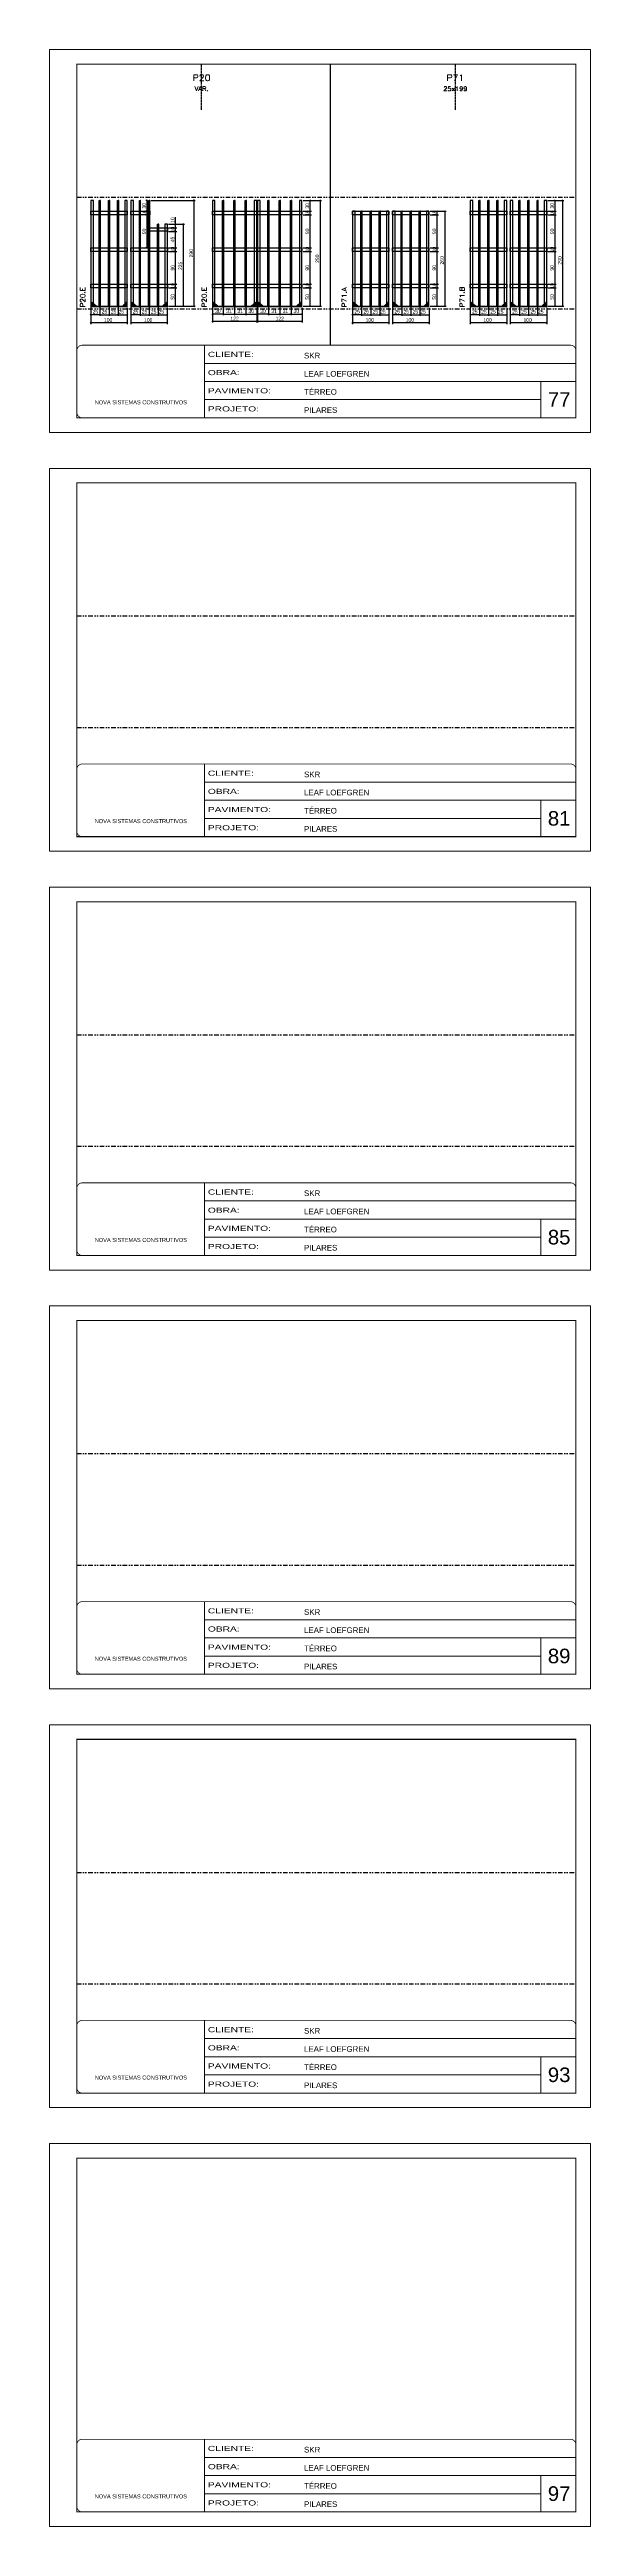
# Model space of a CAD drawing. Extents: x 14400 to 27878, y -21631 to 6985.
# Drawn here: x 14400 to 15885, y -21631 to -14838 of the extents above; entities that cross this region are included whole.
import ezdxf
from ezdxf.enums import TextEntityAlignment as Align

# ---------------------------------------------------------------- set-up
doc = ezdxf.new("R2010")
doc.units = 0
for name, pattern in [('CONTINUO', [0]), ('DASHED', [0.75, 0.5, -0.25]), ('DIVIDE2', [0.625, 0.25, -0.125, 0, -0.125, 0, -0.125]), ('HIDDEN', [0.375, 0.25, -0.125])]:
    doc.linetypes.add(name, pattern=pattern)
for name, color, linetype, lineweight in [('CARIMBO', 255, 'Continuous', 9), ('Folhas', 255, 'Continuous', 9), ('Madeira', 126, 'Continuous', 18), ('Sarr 2.2x7', 40, 'Continuous', 9), ('SARRAFO DE PRESSAO', 251, 'DASHED', 9), ('Texto Seção', 7, 'Continuous', 15)]:
    doc.layers.add(name, color=color, linetype=linetype, lineweight=lineweight)
for name, color, linetype in [('COTA', 241, 'Continuous'), ('Nível', 160, 'Continuous'), ('SARR_2.2x10', 60, 'Continuous'), ('SARR_3.5x7', 81, 'Continuous'), ('SARR_7x7', 40, 'Continuous'), ('Texto de Titulo', 7, 'Continuous'), ('Texto Qtd Sarr', 242, 'Continuous')]:
    doc.layers.add(name, color=color, linetype=linetype)
doc.styles.add('ARIAL', font='arial.ttf')
doc.styles.add('COTA TECNICA', font='techl___.ttf', dxfattribs={"height": 10})
doc.styles.add('REGUA-120', font='ROMANS.shx', dxfattribs={"height": 15})
doc.styles.add('ROMANS', font='romans.shx')
doc.styles.add('Tecnologia', font='')
doc.styles.get('Tecnologia').set_extended_font_data('Forgotten Futurist')
doc.dimstyles.new('PAINEL', dxfattribs={"dimtxt": 10, "dimasz": 3, "dimexe": 3, "dimexo": 3, "dimgap": 3, "dimtad": 1, "dimdec": 1, "dimzin": 12, "dimdsep": 46, "dimtxsty": 'COTA TECNICA', "dimblk1": 'OBLIQUE', "dimblk2": 'OBLIQUE', "dimsah": 1, "dimcen": 0.9, "dimclrd": 4, "dimclre": 4, "dimclrt": 240, "dimadec": 1, "dimazin": 3, "dimtfac": 1, "dimtdec": 1, "dimtmove": 0, "dimatfit": 3, "dimfxl": 1, "dimtolj": 1, "dimtzin": 12, "dimarcsym": 0})

# ---------------------------------------------------------------- blocks, each defined once
blk = doc.blocks.new('9999999999')
at = {"color": 30, "linetype": 'CONTINUO'}
for p, q in [((98564.6, 34230.2), (98564.6, 34429.4)), ((98564.6, 34379.6), (99584, 34379.6)), ((98564.6, 34329.8), (99488, 34329.8)), ((99584, 34329.8), (99488, 34329.8)), ((99488, 34329.8), (99488, 34230.2)), ((98564.6, 34280), (99488, 34280))]:
    blk.add_line(p, q, dxfattribs=at)
at = {"color": 30, "linetype": 'CONTINUO', "const_width": 2}
blk.add_lwpolyline([(99584, 34230.2), (99584, 34414.4, 0.414214), (99569, 34429.4), (98229, 34429.4, 0.414214), (98214, 34414.4), (98214, 34245.2, 0.414214), (98229, 34230.2), (99584, 34230.2)], format="xyb", dxfattribs=at)
at = {"layer": 'Folhas'}
blk.add_lwpolyline([(98139, 34190.2), (99624, 34190.2), (99624, 35240.2), (98139, 35240.2)], close=True, dxfattribs=at)
at = {"layer": 'Folhas', "color": 30, "const_width": 3}
blk.add_lwpolyline([(98214, 34230.2), (99584, 34230.2), (99584, 35200.2), (98214, 35200.2)], close=True, dxfattribs=at)
at = {"color": 7, "linetype": 'Continuous', "ltscale": 5, "style": 'ARIAL'}
for s, height, p in [('SKR', 15.48, (98837.7, 34393.1)), ('TÉRREO', 15.48, (98837.7, 34293.5)), ('LEAF LOEFGREN', 15.483, (98837.7, 34343.3)), ('NOVA SISTEMAS CONSTRUTIVOS', 11.059, (98263.2, 34267.2)), ('PILARES', 15.48, (98837.7, 34243.7))]:
    blk.add_text(s, height=height, dxfattribs=at).set_placement(p)
at = {"layer": 'Folhas', "color": 7, "style": 'Tecnologia', "width": 1.5}
for s, p in [('CLIENTE:', (98573.7, 34397.2)), ('OBRA:', (98573.7, 34347.3)), ('PAVIMENTO:', (98573.7, 34297.5)), ('PROJETO:', (98573.7, 34247.7))]:
    blk.add_text(s, height=14, dxfattribs=at).set_placement(p)
blk = doc.blocks.new('_Oblique')
at = {"color": 0, "linetype": 'ByBlock', "lineweight": -2}
blk.add_line((-0.5, -0.5), (0.5, 0.5), dxfattribs=at)
blk = doc.blocks.new('*D3241')
at = {"layer": 'COTA', "color": 4, "lineweight": -2, "transparency": 16777216}
for p, q in [((14623.4, -15559.9), (14623.4, -15591.1)), ((14723.4, -15588.1), (14623.4, -15588.1)), ((14723.4, -15559.9), (14723.4, -15591.1))]:
    blk.add_line(p, q, dxfattribs=at)
at = {"layer": 'Defpoints', "color": 0, "transparency": 16777216}
for p in [(14623.4, -15556.9), (14623.4, -15588.1), (14723.4, -15556.9)]:
    blk.add_point(p, dxfattribs=at)
at = {"layer": 'COTA', "color": 4, "lineweight": -2, "transparency": 16777216, "xscale": 3, "yscale": 3, "zscale": 3, "rotation": 180}
blk.add_blockref('_Oblique', (14623.4, -15588.1), dxfattribs=at)
at = {"layer": 'COTA', "color": 4, "lineweight": -2, "transparency": 16777216, "xscale": 3, "yscale": 3, "zscale": 3}
blk.add_blockref('_Oblique', (14723.4, -15588.1), dxfattribs=at)
at = {"layer": 'COTA', "color": 240, "transparency": 16777216, "insert": (14670.9, -15580), "char_height": 10, "attachment_point": 5, "style": 'COTA TECNICA'}
blk.add_mtext('\\A1;100', dxfattribs=at)
blk = doc.blocks.new('*D3242')
at = {"layer": 'COTA', "color": 4, "lineweight": -2, "transparency": 16777216}
for p, q in [((14623.4, -15544.7), (14623.4, -15568.4)), ((14648.4, -15544.7), (14648.4, -15568.4)), ((14648.4, -15565.4), (14623.4, -15565.4))]:
    blk.add_line(p, q, dxfattribs=at)
at = {"layer": 'Defpoints', "color": 0, "transparency": 16777216}
for p in [(14623.4, -15541.7), (14648.4, -15541.7), (14623.4, -15565.4)]:
    blk.add_point(p, dxfattribs=at)
at = {"layer": 'COTA', "color": 4, "lineweight": -2, "transparency": 16777216, "xscale": 3, "yscale": 3, "zscale": 3, "rotation": 180}
blk.add_blockref('_Oblique', (14623.4, -15565.4), dxfattribs=at)
at = {"layer": 'COTA', "color": 4, "lineweight": -2, "transparency": 16777216, "xscale": 3, "yscale": 3, "zscale": 3}
blk.add_blockref('_Oblique', (14648.4, -15565.4), dxfattribs=at)
at = {"layer": 'COTA', "color": 240, "transparency": 16777216, "insert": (14635.9, -15557.3), "char_height": 10, "attachment_point": 5, "style": 'COTA TECNICA'}
blk.add_mtext('\\A1;25', dxfattribs=at)
blk = doc.blocks.new('*D3243')
at = {"layer": 'COTA', "color": 4, "lineweight": -2, "transparency": 16777216}
for p, q in [((14698.4, -15544.7), (14698.4, -15568.4)), ((14723.4, -15546.9), (14723.4, -15568.4)), ((14698.4, -15565.4), (14723.4, -15565.4))]:
    blk.add_line(p, q, dxfattribs=at)
at = {"layer": 'Defpoints', "color": 0, "transparency": 16777216}
for p in [(14698.4, -15541.7), (14723.4, -15543.9), (14723.4, -15565.4)]:
    blk.add_point(p, dxfattribs=at)
at = {"layer": 'COTA', "color": 4, "lineweight": -2, "transparency": 16777216, "xscale": 3, "yscale": 3, "zscale": 3, "rotation": 180}
blk.add_blockref('_Oblique', (14698.4, -15565.4), dxfattribs=at)
at = {"layer": 'COTA', "color": 4, "lineweight": -2, "transparency": 16777216, "xscale": 3, "yscale": 3, "zscale": 3}
blk.add_blockref('_Oblique', (14723.4, -15565.4), dxfattribs=at)
at = {"layer": 'COTA', "color": 240, "transparency": 16777216, "insert": (14706.9, -15557.3), "char_height": 10, "attachment_point": 5, "style": 'COTA TECNICA'}
blk.add_mtext('\\A1;25', dxfattribs=at)
blk = doc.blocks.new('*D3244')
at = {"layer": 'COTA', "color": 4, "lineweight": -2, "transparency": 16777216}
for p, q in [((14648.4, -15544.7), (14648.4, -15568.4)), ((14673.4, -15544.7), (14673.4, -15568.4)), ((14648.4, -15565.4), (14673.4, -15565.4))]:
    blk.add_line(p, q, dxfattribs=at)
at = {"layer": 'Defpoints', "color": 0, "transparency": 16777216}
for p in [(14648.4, -15541.7), (14673.4, -15541.7), (14673.4, -15565.4)]:
    blk.add_point(p, dxfattribs=at)
at = {"layer": 'COTA', "color": 4, "lineweight": -2, "transparency": 16777216, "xscale": 3, "yscale": 3, "zscale": 3, "rotation": 180}
blk.add_blockref('_Oblique', (14648.4, -15565.4), dxfattribs=at)
at = {"layer": 'COTA', "color": 4, "lineweight": -2, "transparency": 16777216, "xscale": 3, "yscale": 3, "zscale": 3}
blk.add_blockref('_Oblique', (14673.4, -15565.4), dxfattribs=at)
at = {"layer": 'COTA', "color": 240, "transparency": 16777216, "insert": (14660.9, -15557.3), "char_height": 10, "attachment_point": 5, "style": 'COTA TECNICA'}
blk.add_mtext('\\A1;25', dxfattribs=at)
blk = doc.blocks.new('*D3245')
at = {"layer": 'COTA', "color": 4, "lineweight": -2, "transparency": 16777216}
for p, q in [((14726.4, -15491.7), (14749.1, -15491.7)), ((14726.4, -15541.7), (14749.1, -15541.7)), ((14746.1, -15541.7), (14746.1, -15491.7))]:
    blk.add_line(p, q, dxfattribs=at)
at = {"layer": 'Defpoints', "color": 0, "transparency": 16777216}
for p in [(14723.4, -15491.7), (14723.4, -15541.7), (14746.1, -15491.7)]:
    blk.add_point(p, dxfattribs=at)
at = {"layer": 'COTA', "color": 4, "lineweight": -2, "transparency": 16777216, "xscale": 3, "yscale": 3, "zscale": 3}
for p, rotation in [((14746.1, -15491.7), 90), ((14746.1, -15541.7), 270)]:
    blk.add_blockref('_Oblique', p, dxfattribs=dict(at, rotation=rotation))
at = {"layer": 'COTA', "color": 240, "transparency": 16777216, "insert": (14738, -15516.7), "char_height": 10, "attachment_point": 5, "rotation": 90, "style": 'COTA TECNICA'}
blk.add_mtext('\\A1;50', dxfattribs=at)
blk = doc.blocks.new('*D3246')
at = {"layer": 'COTA', "color": 4, "lineweight": -2, "transparency": 16777216}
for p, q in [((14673.4, -15544.7), (14673.4, -15568.4)), ((14698.4, -15544.7), (14698.4, -15568.4)), ((14673.4, -15565.4), (14698.4, -15565.4))]:
    blk.add_line(p, q, dxfattribs=at)
at = {"layer": 'Defpoints', "color": 0, "transparency": 16777216}
for p in [(14673.4, -15541.7), (14698.4, -15541.7), (14698.4, -15565.4)]:
    blk.add_point(p, dxfattribs=at)
at = {"layer": 'COTA', "color": 4, "lineweight": -2, "transparency": 16777216, "xscale": 3, "yscale": 3, "zscale": 3, "rotation": 180}
blk.add_blockref('_Oblique', (14673.4, -15565.4), dxfattribs=at)
at = {"layer": 'COTA', "color": 4, "lineweight": -2, "transparency": 16777216, "xscale": 3, "yscale": 3, "zscale": 3}
blk.add_blockref('_Oblique', (14698.4, -15565.4), dxfattribs=at)
at = {"layer": 'COTA', "color": 240, "transparency": 16777216, "insert": (14685.9, -15557.3), "char_height": 10, "attachment_point": 5, "style": 'COTA TECNICA'}
blk.add_mtext('\\A1;25', dxfattribs=at)
blk = doc.blocks.new('*D3247')
at = {"layer": 'COTA', "color": 4, "lineweight": -2, "transparency": 16777216}
for p, q in [((14726.4, -15481.7), (14749.1, -15481.7)), ((14746.1, -15491.7), (14746.1, -15481.7)), ((14726.4, -15491.7), (14749.1, -15491.7))]:
    blk.add_line(p, q, dxfattribs=at)
at = {"layer": 'Defpoints', "color": 0, "transparency": 16777216}
for p in [(14723.4, -15481.7), (14746.1, -15481.7), (14723.4, -15491.7)]:
    blk.add_point(p, dxfattribs=at)
at = {"layer": 'COTA', "color": 4, "lineweight": -2, "transparency": 16777216, "xscale": 3, "yscale": 3, "zscale": 3}
for p, rotation in [((14746.1, -15481.7), 90), ((14746.1, -15491.7), 270)]:
    blk.add_blockref('_Oblique', p, dxfattribs=dict(at, rotation=rotation))
at = {"layer": 'COTA', "color": 240, "transparency": 16777216, "insert": (14738, -15486.7), "char_height": 10, "attachment_point": 5, "rotation": 90, "style": 'COTA TECNICA'}
blk.add_mtext('\\A1;10', dxfattribs=at)
blk = doc.blocks.new('*D3248')
at = {"layer": 'COTA', "color": 4, "lineweight": -2, "transparency": 16777216}
for p, q in [((14726.4, -15391.7), (14749.1, -15391.7)), ((14746.1, -15481.7), (14746.1, -15391.7)), ((14726.4, -15481.7), (14749.1, -15481.7))]:
    blk.add_line(p, q, dxfattribs=at)
at = {"layer": 'Defpoints', "color": 0, "transparency": 16777216}
for p in [(14723.4, -15391.7), (14746.1, -15391.7), (14723.4, -15481.7)]:
    blk.add_point(p, dxfattribs=at)
at = {"layer": 'COTA', "color": 4, "lineweight": -2, "transparency": 16777216, "xscale": 3, "yscale": 3, "zscale": 3}
for p, rotation in [((14746.1, -15391.7), 90), ((14746.1, -15481.7), 270)]:
    blk.add_blockref('_Oblique', p, dxfattribs=dict(at, rotation=rotation))
at = {"layer": 'COTA', "color": 240, "transparency": 16777216, "insert": (14738, -15436.7), "char_height": 10, "attachment_point": 5, "rotation": 90, "style": 'COTA TECNICA'}
blk.add_mtext('\\A1;90', dxfattribs=at)
blk = doc.blocks.new('*D3249')
at = {"layer": 'COTA', "color": 4, "lineweight": -2, "transparency": 16777216}
for p, q in [((14726.4, -15381.7), (14749.1, -15381.7)), ((14726.4, -15391.7), (14749.1, -15391.7)), ((14746.1, -15391.7), (14746.1, -15381.7))]:
    blk.add_line(p, q, dxfattribs=at)
at = {"layer": 'Defpoints', "color": 0, "transparency": 16777216}
for p in [(14723.4, -15381.7), (14723.4, -15391.7), (14746.1, -15381.7)]:
    blk.add_point(p, dxfattribs=at)
at = {"layer": 'COTA', "color": 4, "lineweight": -2, "transparency": 16777216, "xscale": 3, "yscale": 3, "zscale": 3}
for p, rotation in [((14746.1, -15381.7), 90), ((14746.1, -15391.7), 270)]:
    blk.add_blockref('_Oblique', p, dxfattribs=dict(at, rotation=rotation))
at = {"layer": 'COTA', "color": 240, "transparency": 16777216, "insert": (14738, -15386.7), "char_height": 10, "attachment_point": 5, "rotation": 90, "style": 'COTA TECNICA'}
blk.add_mtext('\\A1;10', dxfattribs=at)
blk = doc.blocks.new('*D3250')
at = {"layer": 'COTA', "color": 4, "lineweight": -2, "transparency": 16777216}
for p, q in [((14726.4, -15316.8), (14770.4, -15316.8)), ((14767.4, -15541.8), (14767.4, -15316.8)), ((14726.4, -15541.8), (14770.4, -15541.8))]:
    blk.add_line(p, q, dxfattribs=at)
at = {"layer": 'Defpoints', "color": 0, "transparency": 16777216}
for p in [(14723.4, -15316.8), (14767.4, -15316.8), (14723.4, -15541.8)]:
    blk.add_point(p, dxfattribs=at)
at = {"layer": 'COTA', "color": 4, "lineweight": -2, "transparency": 16777216, "xscale": 3, "yscale": 3, "zscale": 3}
for p, rotation in [((14767.4, -15316.8), 90), ((14767.4, -15541.8), 270)]:
    blk.add_blockref('_Oblique', p, dxfattribs=dict(at, rotation=rotation))
at = {"layer": 'COTA', "color": 240, "transparency": 16777216, "insert": (14759.2, -15431.5), "char_height": 10, "attachment_point": 5, "rotation": 90, "style": 'COTA TECNICA'}
blk.add_mtext('\\A1;225', dxfattribs=at)
blk = doc.blocks.new('*D3251')
at = {"layer": 'COTA', "color": 4, "lineweight": -2, "transparency": 16777216}
for p, q in [((14513.4, -15559.9), (14513.4, -15591.1)), ((14613.4, -15588.1), (14513.4, -15588.1)), ((14613.4, -15559.9), (14613.4, -15591.1))]:
    blk.add_line(p, q, dxfattribs=at)
at = {"layer": 'Defpoints', "color": 0, "transparency": 16777216}
for p in [(14513.4, -15556.9), (14513.4, -15588.1), (14613.4, -15556.9)]:
    blk.add_point(p, dxfattribs=at)
at = {"layer": 'COTA', "color": 4, "lineweight": -2, "transparency": 16777216, "xscale": 3, "yscale": 3, "zscale": 3, "rotation": 180}
blk.add_blockref('_Oblique', (14513.4, -15588.1), dxfattribs=at)
at = {"layer": 'COTA', "color": 4, "lineweight": -2, "transparency": 16777216, "xscale": 3, "yscale": 3, "zscale": 3}
blk.add_blockref('_Oblique', (14613.4, -15588.1), dxfattribs=at)
at = {"layer": 'COTA', "color": 240, "transparency": 16777216, "insert": (14560.9, -15580), "char_height": 10, "attachment_point": 5, "style": 'COTA TECNICA'}
blk.add_mtext('\\A1;100', dxfattribs=at)
blk = doc.blocks.new('*D3252')
at = {"layer": 'COTA', "color": 4, "lineweight": -2, "transparency": 16777216}
for p, q in [((14513.4, -15544.7), (14513.4, -15568.4)), ((14538.4, -15544.7), (14538.4, -15568.4)), ((14538.4, -15565.4), (14513.4, -15565.4))]:
    blk.add_line(p, q, dxfattribs=at)
at = {"layer": 'Defpoints', "color": 0, "transparency": 16777216}
for p in [(14513.4, -15541.7), (14538.4, -15541.7), (14513.4, -15565.4)]:
    blk.add_point(p, dxfattribs=at)
at = {"layer": 'COTA', "color": 4, "lineweight": -2, "transparency": 16777216, "xscale": 3, "yscale": 3, "zscale": 3, "rotation": 180}
blk.add_blockref('_Oblique', (14513.4, -15565.4), dxfattribs=at)
at = {"layer": 'COTA', "color": 4, "lineweight": -2, "transparency": 16777216, "xscale": 3, "yscale": 3, "zscale": 3}
blk.add_blockref('_Oblique', (14538.4, -15565.4), dxfattribs=at)
at = {"layer": 'COTA', "color": 240, "transparency": 16777216, "insert": (14525.9, -15557.3), "char_height": 10, "attachment_point": 5, "style": 'COTA TECNICA'}
blk.add_mtext('\\A1;25', dxfattribs=at)
blk = doc.blocks.new('*D3253')
at = {"layer": 'COTA', "color": 4, "lineweight": -2, "transparency": 16777216}
for p, q in [((14588.4, -15544.7), (14588.4, -15568.4)), ((14613.4, -15546.9), (14613.4, -15568.4)), ((14588.4, -15565.4), (14613.4, -15565.4))]:
    blk.add_line(p, q, dxfattribs=at)
at = {"layer": 'Defpoints', "color": 0, "transparency": 16777216}
for p in [(14588.4, -15541.7), (14613.4, -15543.9), (14613.4, -15565.4)]:
    blk.add_point(p, dxfattribs=at)
at = {"layer": 'COTA', "color": 4, "lineweight": -2, "transparency": 16777216, "xscale": 3, "yscale": 3, "zscale": 3, "rotation": 180}
blk.add_blockref('_Oblique', (14588.4, -15565.4), dxfattribs=at)
at = {"layer": 'COTA', "color": 4, "lineweight": -2, "transparency": 16777216, "xscale": 3, "yscale": 3, "zscale": 3}
blk.add_blockref('_Oblique', (14613.4, -15565.4), dxfattribs=at)
at = {"layer": 'COTA', "color": 240, "transparency": 16777216, "insert": (14596.9, -15557.3), "char_height": 10, "attachment_point": 5, "style": 'COTA TECNICA'}
blk.add_mtext('\\A1;25', dxfattribs=at)
blk = doc.blocks.new('*D3254')
at = {"layer": 'COTA', "color": 4, "lineweight": -2, "transparency": 16777216}
for p, q in [((14538.4, -15544.7), (14538.4, -15568.4)), ((14563.4, -15544.7), (14563.4, -15568.4)), ((14538.4, -15565.4), (14563.4, -15565.4))]:
    blk.add_line(p, q, dxfattribs=at)
at = {"layer": 'Defpoints', "color": 0, "transparency": 16777216}
for p in [(14538.4, -15541.7), (14563.4, -15541.7), (14563.4, -15565.4)]:
    blk.add_point(p, dxfattribs=at)
at = {"layer": 'COTA', "color": 4, "lineweight": -2, "transparency": 16777216, "xscale": 3, "yscale": 3, "zscale": 3, "rotation": 180}
blk.add_blockref('_Oblique', (14538.4, -15565.4), dxfattribs=at)
at = {"layer": 'COTA', "color": 4, "lineweight": -2, "transparency": 16777216, "xscale": 3, "yscale": 3, "zscale": 3}
blk.add_blockref('_Oblique', (14563.4, -15565.4), dxfattribs=at)
at = {"layer": 'COTA', "color": 240, "transparency": 16777216, "insert": (14550.9, -15557.3), "char_height": 10, "attachment_point": 5, "style": 'COTA TECNICA'}
blk.add_mtext('\\A1;25', dxfattribs=at)
blk = doc.blocks.new('*D3255')
at = {"layer": 'COTA', "color": 4, "lineweight": -2, "transparency": 16777216}
for p, q in [((14563.4, -15544.7), (14563.4, -15568.4)), ((14588.4, -15544.7), (14588.4, -15568.4)), ((14563.4, -15565.4), (14588.4, -15565.4))]:
    blk.add_line(p, q, dxfattribs=at)
at = {"layer": 'Defpoints', "color": 0, "transparency": 16777216}
for p in [(14563.4, -15541.7), (14588.4, -15541.7), (14588.4, -15565.4)]:
    blk.add_point(p, dxfattribs=at)
at = {"layer": 'COTA', "color": 4, "lineweight": -2, "transparency": 16777216, "xscale": 3, "yscale": 3, "zscale": 3, "rotation": 180}
blk.add_blockref('_Oblique', (14563.4, -15565.4), dxfattribs=at)
at = {"layer": 'COTA', "color": 4, "lineweight": -2, "transparency": 16777216, "xscale": 3, "yscale": 3, "zscale": 3}
blk.add_blockref('_Oblique', (14588.4, -15565.4), dxfattribs=at)
at = {"layer": 'COTA', "color": 240, "transparency": 16777216, "insert": (14575.9, -15557.3), "char_height": 10, "attachment_point": 5, "style": 'COTA TECNICA'}
blk.add_mtext('\\A1;25', dxfattribs=at)
blk = doc.blocks.new('*D3258')
at = {"layer": 'COTA', "color": 4, "lineweight": -2, "transparency": 16777216}
for p, q in [((14678.2, -15251.8), (14800, -15251.8)), ((14797, -15541.7), (14797, -15251.8)), ((14726.4, -15541.7), (14800, -15541.7))]:
    blk.add_line(p, q, dxfattribs=at)
at = {"layer": 'Defpoints', "color": 0, "transparency": 16777216}
for p in [(14675.2, -15251.8), (14797, -15251.8), (14723.4, -15541.7)]:
    blk.add_point(p, dxfattribs=at)
at = {"layer": 'COTA', "color": 4, "lineweight": -2, "transparency": 16777216, "xscale": 3, "yscale": 3, "zscale": 3}
for p, rotation in [((14797, -15251.8), 90), ((14797, -15541.7), 270)]:
    blk.add_blockref('_Oblique', p, dxfattribs=dict(at, rotation=rotation))
at = {"layer": 'COTA', "color": 240, "transparency": 16777216, "insert": (14788.8, -15396.7), "char_height": 10, "attachment_point": 5, "rotation": 90, "style": 'COTA TECNICA'}
blk.add_mtext('\\A1;290', dxfattribs=at)
blk = doc.blocks.new('*D3259')
at = {"layer": 'COTA', "color": 4, "lineweight": -2, "transparency": 16777216}
for p, q in [((14668.7, -15291.8), (14664.8, -15291.8)), ((14667.8, -15381.8), (14667.8, -15291.8)), ((14668.7, -15381.8), (14664.8, -15381.8))]:
    blk.add_line(p, q, dxfattribs=at)
at = {"layer": 'Defpoints', "color": 0, "transparency": 16777216}
for p in [(14667.8, -15291.8), (14671.7, -15291.8), (14671.7, -15381.8)]:
    blk.add_point(p, dxfattribs=at)
at = {"layer": 'COTA', "color": 4, "lineweight": -2, "transparency": 16777216, "xscale": 3, "yscale": 3, "zscale": 3}
for p, rotation in [((14667.8, -15291.8), 90), ((14667.8, -15381.8), 270)]:
    blk.add_blockref('_Oblique', p, dxfattribs=dict(at, rotation=rotation))
at = {"layer": 'COTA', "color": 240, "transparency": 16777216, "insert": (14659.6, -15336.8), "char_height": 10, "attachment_point": 5, "rotation": 90, "style": 'COTA TECNICA'}
blk.add_mtext('\\A1;90', dxfattribs=at)
blk = doc.blocks.new('*D3260')
at = {"layer": 'COTA', "color": 4, "lineweight": -2, "transparency": 16777216}
for p, q in [((14668.7, -15281.8), (14664.8, -15281.8)), ((14667.8, -15291.8), (14667.8, -15281.8)), ((14668.7, -15291.8), (14664.8, -15291.8))]:
    blk.add_line(p, q, dxfattribs=at)
at = {"layer": 'Defpoints', "color": 0, "transparency": 16777216}
for p in [(14667.8, -15281.8), (14671.7, -15281.8), (14671.7, -15291.8)]:
    blk.add_point(p, dxfattribs=at)
at = {"layer": 'COTA', "color": 4, "lineweight": -2, "transparency": 16777216, "xscale": 3, "yscale": 3, "zscale": 3}
for p, rotation in [((14667.8, -15281.8), 90), ((14667.8, -15291.8), 270)]:
    blk.add_blockref('_Oblique', p, dxfattribs=dict(at, rotation=rotation))
at = {"layer": 'COTA', "color": 240, "transparency": 16777216, "insert": (14659.7, -15286.8), "char_height": 10, "attachment_point": 5, "rotation": 90, "style": 'COTA TECNICA'}
blk.add_mtext('\\A1;10', dxfattribs=at)
blk = doc.blocks.new('*D3261')
at = {"layer": 'COTA', "color": 4, "lineweight": -2, "transparency": 16777216}
for p, q in [((14668.7, -15251.8), (14664.8, -15251.8)), ((14668.7, -15281.8), (14664.8, -15281.8)), ((14667.8, -15281.8), (14667.8, -15251.8))]:
    blk.add_line(p, q, dxfattribs=at)
at = {"layer": 'Defpoints', "color": 0, "transparency": 16777216}
for p in [(14667.8, -15251.8), (14671.7, -15251.8), (14671.7, -15281.8)]:
    blk.add_point(p, dxfattribs=at)
at = {"layer": 'COTA', "color": 4, "lineweight": -2, "transparency": 16777216, "xscale": 3, "yscale": 3, "zscale": 3}
for p, rotation in [((14667.8, -15251.8), 90), ((14667.8, -15281.8), 270)]:
    blk.add_blockref('_Oblique', p, dxfattribs=dict(at, rotation=rotation))
at = {"layer": 'COTA', "color": 240, "transparency": 16777216, "insert": (14659.5, -15266.8), "char_height": 10, "attachment_point": 5, "rotation": 90, "style": 'COTA TECNICA'}
blk.add_mtext('\\A1;30', dxfattribs=at)
blk = doc.blocks.new('*D3262')
at = {"layer": 'COTA', "color": 4, "lineweight": -2, "transparency": 16777216}
for p, q in [((14971.1, -15559.9), (14971.1, -15587.1)), ((15093.1, -15584.1), (14971.1, -15584.1)), ((15093.1, -15559.9), (15093.1, -15587.1))]:
    blk.add_line(p, q, dxfattribs=at)
at = {"layer": 'Defpoints', "color": 0, "transparency": 16777216}
for p in [(14971.1, -15556.9), (14971.1, -15584.1), (15093.1, -15556.9)]:
    blk.add_point(p, dxfattribs=at)
at = {"layer": 'COTA', "color": 4, "lineweight": -2, "transparency": 16777216, "xscale": 3, "yscale": 3, "zscale": 3, "rotation": 180}
blk.add_blockref('_Oblique', (14971.1, -15584.1), dxfattribs=at)
at = {"layer": 'COTA', "color": 4, "lineweight": -2, "transparency": 16777216, "xscale": 3, "yscale": 3, "zscale": 3}
blk.add_blockref('_Oblique', (15093.1, -15584.1), dxfattribs=at)
at = {"layer": 'COTA', "color": 240, "transparency": 16777216, "insert": (15032.1, -15576), "char_height": 10, "attachment_point": 5, "style": 'COTA TECNICA'}
blk.add_mtext('\\A1;122', dxfattribs=at)
blk = doc.blocks.new('*D3263')
at = {"layer": 'COTA', "color": 4, "lineweight": -2, "transparency": 16777216}
for p, q in [((14971.1, -15544.7), (14971.1, -15566.9)), ((15001.1, -15544.7), (15001.1, -15566.9)), ((15001.1, -15563.9), (14971.1, -15563.9))]:
    blk.add_line(p, q, dxfattribs=at)
at = {"layer": 'Defpoints', "color": 0, "transparency": 16777216}
for p in [(14971.1, -15541.7), (15001.1, -15541.7), (14971.1, -15563.9)]:
    blk.add_point(p, dxfattribs=at)
at = {"layer": 'COTA', "color": 4, "lineweight": -2, "transparency": 16777216, "xscale": 3, "yscale": 3, "zscale": 3, "rotation": 180}
blk.add_blockref('_Oblique', (14971.1, -15563.9), dxfattribs=at)
at = {"layer": 'COTA', "color": 4, "lineweight": -2, "transparency": 16777216, "xscale": 3, "yscale": 3, "zscale": 3}
blk.add_blockref('_Oblique', (15001.1, -15563.9), dxfattribs=at)
at = {"layer": 'COTA', "color": 240, "transparency": 16777216, "insert": (14986.1, -15555.7), "char_height": 10, "attachment_point": 5, "style": 'COTA TECNICA'}
blk.add_mtext('\\A1;30', dxfattribs=at)
blk = doc.blocks.new('*D3264')
at = {"layer": 'COTA', "color": 4, "lineweight": -2, "transparency": 16777216}
for p, q in [((15063.1, -15544.7), (15063.1, -15566.9)), ((15093.1, -15546.9), (15093.1, -15566.9)), ((15063.1, -15563.9), (15093.1, -15563.9))]:
    blk.add_line(p, q, dxfattribs=at)
at = {"layer": 'Defpoints', "color": 0, "transparency": 16777216}
for p in [(15063.1, -15541.7), (15093.1, -15543.9), (15093.1, -15563.9)]:
    blk.add_point(p, dxfattribs=at)
at = {"layer": 'COTA', "color": 4, "lineweight": -2, "transparency": 16777216, "xscale": 3, "yscale": 3, "zscale": 3, "rotation": 180}
blk.add_blockref('_Oblique', (15063.1, -15563.9), dxfattribs=at)
at = {"layer": 'COTA', "color": 4, "lineweight": -2, "transparency": 16777216, "xscale": 3, "yscale": 3, "zscale": 3}
blk.add_blockref('_Oblique', (15093.1, -15563.9), dxfattribs=at)
at = {"layer": 'COTA', "color": 240, "transparency": 16777216, "insert": (15077.6, -15555.7), "char_height": 10, "attachment_point": 5, "style": 'COTA TECNICA'}
blk.add_mtext('\\A1;30', dxfattribs=at)
blk = doc.blocks.new('*D3265')
at = {"layer": 'COTA', "color": 4, "lineweight": -2, "transparency": 16777216}
for p, q in [((15001.1, -15544.7), (15001.1, -15566.9)), ((15032.1, -15544.7), (15032.1, -15566.9)), ((15001.1, -15563.9), (15032.1, -15563.9))]:
    blk.add_line(p, q, dxfattribs=at)
at = {"layer": 'Defpoints', "color": 0, "transparency": 16777216}
for p in [(15001.1, -15541.7), (15032.1, -15541.7), (15032.1, -15563.9)]:
    blk.add_point(p, dxfattribs=at)
at = {"layer": 'COTA', "color": 4, "lineweight": -2, "transparency": 16777216, "xscale": 3, "yscale": 3, "zscale": 3, "rotation": 180}
blk.add_blockref('_Oblique', (15001.1, -15563.9), dxfattribs=at)
at = {"layer": 'COTA', "color": 4, "lineweight": -2, "transparency": 16777216, "xscale": 3, "yscale": 3, "zscale": 3}
blk.add_blockref('_Oblique', (15032.1, -15563.9), dxfattribs=at)
at = {"layer": 'COTA', "color": 240, "transparency": 16777216, "insert": (15016.6, -15555.7), "char_height": 10, "attachment_point": 5, "style": 'COTA TECNICA'}
blk.add_mtext('\\A1;31', dxfattribs=at)
blk = doc.blocks.new('*D3266')
at = {"layer": 'COTA', "color": 4, "lineweight": -2, "transparency": 16777216}
for p, q in [((15096.1, -15491.7), (15118.8, -15491.7)), ((15096.1, -15541.7), (15118.8, -15541.7)), ((15115.8, -15541.7), (15115.8, -15491.7))]:
    blk.add_line(p, q, dxfattribs=at)
at = {"layer": 'Defpoints', "color": 0, "transparency": 16777216}
for p in [(15093.1, -15491.7), (15093.1, -15541.7), (15115.8, -15491.7)]:
    blk.add_point(p, dxfattribs=at)
at = {"layer": 'COTA', "color": 4, "lineweight": -2, "transparency": 16777216, "xscale": 3, "yscale": 3, "zscale": 3}
for p, rotation in [((15115.8, -15491.7), 90), ((15115.8, -15541.7), 270)]:
    blk.add_blockref('_Oblique', p, dxfattribs=dict(at, rotation=rotation))
at = {"layer": 'COTA', "color": 240, "transparency": 16777216, "insert": (15107.6, -15516.7), "char_height": 10, "attachment_point": 5, "rotation": 90, "style": 'COTA TECNICA'}
blk.add_mtext('\\A1;50', dxfattribs=at)
blk = doc.blocks.new('*D3267')
at = {"layer": 'COTA', "color": 4, "lineweight": -2, "transparency": 16777216}
for p, q in [((15032.1, -15544.7), (15032.1, -15566.9)), ((15063.1, -15544.7), (15063.1, -15566.9)), ((15032.1, -15563.9), (15063.1, -15563.9))]:
    blk.add_line(p, q, dxfattribs=at)
at = {"layer": 'Defpoints', "color": 0, "transparency": 16777216}
for p in [(15032.1, -15541.7), (15063.1, -15541.7), (15063.1, -15563.9)]:
    blk.add_point(p, dxfattribs=at)
at = {"layer": 'COTA', "color": 4, "lineweight": -2, "transparency": 16777216, "xscale": 3, "yscale": 3, "zscale": 3, "rotation": 180}
blk.add_blockref('_Oblique', (15032.1, -15563.9), dxfattribs=at)
at = {"layer": 'COTA', "color": 4, "lineweight": -2, "transparency": 16777216, "xscale": 3, "yscale": 3, "zscale": 3}
blk.add_blockref('_Oblique', (15063.1, -15563.9), dxfattribs=at)
at = {"layer": 'COTA', "color": 240, "transparency": 16777216, "insert": (15047.6, -15555.7), "char_height": 10, "attachment_point": 5, "style": 'COTA TECNICA'}
blk.add_mtext('\\A1;31', dxfattribs=at)
blk = doc.blocks.new('*D3268')
at = {"layer": 'COTA', "color": 4, "lineweight": -2, "transparency": 16777216}
for p, q in [((15096.1, -15481.7), (15118.8, -15481.7)), ((15115.8, -15491.7), (15115.8, -15481.7)), ((15096.1, -15491.7), (15118.8, -15491.7))]:
    blk.add_line(p, q, dxfattribs=at)
at = {"layer": 'Defpoints', "color": 0, "transparency": 16777216}
for p in [(15093.1, -15481.7), (15115.8, -15481.7), (15093.1, -15491.7)]:
    blk.add_point(p, dxfattribs=at)
at = {"layer": 'COTA', "color": 4, "lineweight": -2, "transparency": 16777216, "xscale": 3, "yscale": 3, "zscale": 3}
for p, rotation in [((15115.8, -15481.7), 90), ((15115.8, -15491.7), 270)]:
    blk.add_blockref('_Oblique', p, dxfattribs=dict(at, rotation=rotation))
at = {"layer": 'COTA', "color": 240, "transparency": 16777216, "insert": (15107.6, -15486.7), "char_height": 10, "attachment_point": 5, "rotation": 90, "style": 'COTA TECNICA'}
blk.add_mtext('\\A1;10', dxfattribs=at)
blk = doc.blocks.new('*D3269')
at = {"layer": 'COTA', "color": 4, "lineweight": -2, "transparency": 16777216}
for p, q in [((15096.1, -15391.7), (15118.8, -15391.7)), ((15115.8, -15481.7), (15115.8, -15391.7)), ((15096.1, -15481.7), (15118.8, -15481.7))]:
    blk.add_line(p, q, dxfattribs=at)
at = {"layer": 'Defpoints', "color": 0, "transparency": 16777216}
for p in [(15093.1, -15391.7), (15115.8, -15391.7), (15093.1, -15481.7)]:
    blk.add_point(p, dxfattribs=at)
at = {"layer": 'COTA', "color": 4, "lineweight": -2, "transparency": 16777216, "xscale": 3, "yscale": 3, "zscale": 3}
for p, rotation in [((15115.8, -15391.7), 90), ((15115.8, -15481.7), 270)]:
    blk.add_blockref('_Oblique', p, dxfattribs=dict(at, rotation=rotation))
at = {"layer": 'COTA', "color": 240, "transparency": 16777216, "insert": (15107.6, -15436.7), "char_height": 10, "attachment_point": 5, "rotation": 90, "style": 'COTA TECNICA'}
blk.add_mtext('\\A1;90', dxfattribs=at)
blk = doc.blocks.new('*D3270')
at = {"layer": 'COTA', "color": 4, "lineweight": -2, "transparency": 16777216}
for p, q in [((15096.1, -15381.7), (15118.8, -15381.7)), ((15096.1, -15391.7), (15118.8, -15391.7)), ((15115.8, -15391.7), (15115.8, -15381.7))]:
    blk.add_line(p, q, dxfattribs=at)
at = {"layer": 'Defpoints', "color": 0, "transparency": 16777216}
for p in [(15093.1, -15381.7), (15093.1, -15391.7), (15115.8, -15381.7)]:
    blk.add_point(p, dxfattribs=at)
at = {"layer": 'COTA', "color": 4, "lineweight": -2, "transparency": 16777216, "xscale": 3, "yscale": 3, "zscale": 3}
for p, rotation in [((15115.8, -15381.7), 90), ((15115.8, -15391.7), 270)]:
    blk.add_blockref('_Oblique', p, dxfattribs=dict(at, rotation=rotation))
at = {"layer": 'COTA', "color": 240, "transparency": 16777216, "insert": (15107.6, -15386.7), "char_height": 10, "attachment_point": 5, "rotation": 90, "style": 'COTA TECNICA'}
blk.add_mtext('\\A1;10', dxfattribs=at)
blk = doc.blocks.new('*D3271')
at = {"layer": 'COTA', "color": 4, "lineweight": -2, "transparency": 16777216}
for p, q in [((15096.1, -15291.7), (15118.8, -15291.7)), ((15115.8, -15381.7), (15115.8, -15291.7)), ((15096.1, -15381.7), (15118.8, -15381.7))]:
    blk.add_line(p, q, dxfattribs=at)
at = {"layer": 'Defpoints', "color": 0, "transparency": 16777216}
for p in [(15093.1, -15291.7), (15115.8, -15291.7), (15093.1, -15381.7)]:
    blk.add_point(p, dxfattribs=at)
at = {"layer": 'COTA', "color": 4, "lineweight": -2, "transparency": 16777216, "xscale": 3, "yscale": 3, "zscale": 3}
for p, rotation in [((15115.8, -15291.7), 90), ((15115.8, -15381.7), 270)]:
    blk.add_blockref('_Oblique', p, dxfattribs=dict(at, rotation=rotation))
at = {"layer": 'COTA', "color": 240, "transparency": 16777216, "insert": (15107.6, -15336.7), "char_height": 10, "attachment_point": 5, "rotation": 90, "style": 'COTA TECNICA'}
blk.add_mtext('\\A1;90', dxfattribs=at)
blk = doc.blocks.new('*D3272')
at = {"layer": 'COTA', "color": 4, "lineweight": -2, "transparency": 16777216}
for p, q in [((15096.1, -15281.7), (15118.8, -15281.7)), ((15115.8, -15291.7), (15115.8, -15281.7)), ((15096.1, -15291.7), (15118.8, -15291.7))]:
    blk.add_line(p, q, dxfattribs=at)
at = {"layer": 'Defpoints', "color": 0, "transparency": 16777216}
for p in [(15093.1, -15281.7), (15115.8, -15281.7), (15093.1, -15291.7)]:
    blk.add_point(p, dxfattribs=at)
at = {"layer": 'COTA', "color": 4, "lineweight": -2, "transparency": 16777216, "xscale": 3, "yscale": 3, "zscale": 3}
for p, rotation in [((15115.8, -15281.7), 90), ((15115.8, -15291.7), 270)]:
    blk.add_blockref('_Oblique', p, dxfattribs=dict(at, rotation=rotation))
at = {"layer": 'COTA', "color": 240, "transparency": 16777216, "insert": (15107.6, -15286.7), "char_height": 10, "attachment_point": 5, "rotation": 90, "style": 'COTA TECNICA'}
blk.add_mtext('\\A1;10', dxfattribs=at)
blk = doc.blocks.new('*D3273')
at = {"layer": 'COTA', "color": 4, "lineweight": -2, "transparency": 16777216}
for p, q in [((15096.1, -15251.8), (15146.3, -15251.8)), ((15143.3, -15251.8), (15143.3, -15541.7)), ((15096.1, -15541.7), (15146.3, -15541.7))]:
    blk.add_line(p, q, dxfattribs=at)
at = {"layer": 'Defpoints', "color": 0, "transparency": 16777216}
for p in [(15093.1, -15251.8), (15093.1, -15541.7), (15143.3, -15541.7)]:
    blk.add_point(p, dxfattribs=at)
at = {"layer": 'COTA', "color": 4, "lineweight": -2, "transparency": 16777216, "xscale": 3, "yscale": 3, "zscale": 3}
for p, rotation in [((15143.3, -15251.8), 90), ((15143.3, -15541.7), 270)]:
    blk.add_blockref('_Oblique', p, dxfattribs=dict(at, rotation=rotation))
at = {"layer": 'COTA', "color": 240, "transparency": 16777216, "insert": (15135.1, -15411.8), "char_height": 10, "attachment_point": 5, "rotation": 90, "style": 'COTA TECNICA'}
blk.add_mtext('\\A1;290', dxfattribs=at)
blk = doc.blocks.new('*D3274')
at = {"layer": 'COTA', "color": 4, "lineweight": -2, "transparency": 16777216}
for p, q in [((14847.1, -15559.9), (14847.1, -15587.1)), ((14969.1, -15584.1), (14847.1, -15584.1)), ((14969.1, -15559.9), (14969.1, -15587.1))]:
    blk.add_line(p, q, dxfattribs=at)
at = {"layer": 'Defpoints', "color": 0, "transparency": 16777216}
for p in [(14847.1, -15556.9), (14847.1, -15584.1), (14969.1, -15556.9)]:
    blk.add_point(p, dxfattribs=at)
at = {"layer": 'COTA', "color": 4, "lineweight": -2, "transparency": 16777216, "xscale": 3, "yscale": 3, "zscale": 3, "rotation": 180}
blk.add_blockref('_Oblique', (14847.1, -15584.1), dxfattribs=at)
at = {"layer": 'COTA', "color": 4, "lineweight": -2, "transparency": 16777216, "xscale": 3, "yscale": 3, "zscale": 3}
blk.add_blockref('_Oblique', (14969.1, -15584.1), dxfattribs=at)
at = {"layer": 'COTA', "color": 240, "transparency": 16777216, "insert": (14908.1, -15576), "char_height": 10, "attachment_point": 5, "style": 'COTA TECNICA'}
blk.add_mtext('\\A1;122', dxfattribs=at)
blk = doc.blocks.new('*D3275')
at = {"layer": 'COTA', "color": 4, "lineweight": -2, "transparency": 16777216}
for p, q in [((14847.1, -15544.7), (14847.1, -15566.9)), ((14877.1, -15544.7), (14877.1, -15566.9)), ((14877.1, -15563.9), (14847.1, -15563.9))]:
    blk.add_line(p, q, dxfattribs=at)
at = {"layer": 'Defpoints', "color": 0, "transparency": 16777216}
for p in [(14847.1, -15541.7), (14877.1, -15541.7), (14847.1, -15563.9)]:
    blk.add_point(p, dxfattribs=at)
at = {"layer": 'COTA', "color": 4, "lineweight": -2, "transparency": 16777216, "xscale": 3, "yscale": 3, "zscale": 3, "rotation": 180}
blk.add_blockref('_Oblique', (14847.1, -15563.9), dxfattribs=at)
at = {"layer": 'COTA', "color": 4, "lineweight": -2, "transparency": 16777216, "xscale": 3, "yscale": 3, "zscale": 3}
blk.add_blockref('_Oblique', (14877.1, -15563.9), dxfattribs=at)
at = {"layer": 'COTA', "color": 240, "transparency": 16777216, "insert": (14862.1, -15555.7), "char_height": 10, "attachment_point": 5, "style": 'COTA TECNICA'}
blk.add_mtext('\\A1;30', dxfattribs=at)
blk = doc.blocks.new('*D3276')
at = {"layer": 'COTA', "color": 4, "lineweight": -2, "transparency": 16777216}
for p, q in [((14939.1, -15544.7), (14939.1, -15566.9)), ((14969.1, -15546.9), (14969.1, -15566.9)), ((14939.1, -15563.9), (14969.1, -15563.9))]:
    blk.add_line(p, q, dxfattribs=at)
at = {"layer": 'Defpoints', "color": 0, "transparency": 16777216}
for p in [(14939.1, -15541.7), (14969.1, -15543.9), (14969.1, -15563.9)]:
    blk.add_point(p, dxfattribs=at)
at = {"layer": 'COTA', "color": 4, "lineweight": -2, "transparency": 16777216, "xscale": 3, "yscale": 3, "zscale": 3, "rotation": 180}
blk.add_blockref('_Oblique', (14939.1, -15563.9), dxfattribs=at)
at = {"layer": 'COTA', "color": 4, "lineweight": -2, "transparency": 16777216, "xscale": 3, "yscale": 3, "zscale": 3}
blk.add_blockref('_Oblique', (14969.1, -15563.9), dxfattribs=at)
at = {"layer": 'COTA', "color": 240, "transparency": 16777216, "insert": (14953.6, -15555.7), "char_height": 10, "attachment_point": 5, "style": 'COTA TECNICA'}
blk.add_mtext('\\A1;30', dxfattribs=at)
blk = doc.blocks.new('*D3277')
at = {"layer": 'COTA', "color": 4, "lineweight": -2, "transparency": 16777216}
for p, q in [((14877.1, -15544.7), (14877.1, -15566.9)), ((14908.1, -15544.7), (14908.1, -15566.9)), ((14877.1, -15563.9), (14908.1, -15563.9))]:
    blk.add_line(p, q, dxfattribs=at)
at = {"layer": 'Defpoints', "color": 0, "transparency": 16777216}
for p in [(14877.1, -15541.7), (14908.1, -15541.7), (14908.1, -15563.9)]:
    blk.add_point(p, dxfattribs=at)
at = {"layer": 'COTA', "color": 4, "lineweight": -2, "transparency": 16777216, "xscale": 3, "yscale": 3, "zscale": 3, "rotation": 180}
blk.add_blockref('_Oblique', (14877.1, -15563.9), dxfattribs=at)
at = {"layer": 'COTA', "color": 4, "lineweight": -2, "transparency": 16777216, "xscale": 3, "yscale": 3, "zscale": 3}
blk.add_blockref('_Oblique', (14908.1, -15563.9), dxfattribs=at)
at = {"layer": 'COTA', "color": 240, "transparency": 16777216, "insert": (14892.6, -15555.7), "char_height": 10, "attachment_point": 5, "style": 'COTA TECNICA'}
blk.add_mtext('\\A1;31', dxfattribs=at)
blk = doc.blocks.new('*D3278')
at = {"layer": 'COTA', "color": 4, "lineweight": -2, "transparency": 16777216}
for p, q in [((14908.1, -15544.7), (14908.1, -15566.9)), ((14939.1, -15544.7), (14939.1, -15566.9)), ((14908.1, -15563.9), (14939.1, -15563.9))]:
    blk.add_line(p, q, dxfattribs=at)
at = {"layer": 'Defpoints', "color": 0, "transparency": 16777216}
for p in [(14908.1, -15541.7), (14939.1, -15541.7), (14939.1, -15563.9)]:
    blk.add_point(p, dxfattribs=at)
at = {"layer": 'COTA', "color": 4, "lineweight": -2, "transparency": 16777216, "xscale": 3, "yscale": 3, "zscale": 3, "rotation": 180}
blk.add_blockref('_Oblique', (14908.1, -15563.9), dxfattribs=at)
at = {"layer": 'COTA', "color": 4, "lineweight": -2, "transparency": 16777216, "xscale": 3, "yscale": 3, "zscale": 3}
blk.add_blockref('_Oblique', (14939.1, -15563.9), dxfattribs=at)
at = {"layer": 'COTA', "color": 240, "transparency": 16777216, "insert": (14923.6, -15555.7), "char_height": 10, "attachment_point": 5, "style": 'COTA TECNICA'}
blk.add_mtext('\\A1;31', dxfattribs=at)
blk = doc.blocks.new('titulo1')
at = {"layer": 'Defpoints', "color": 252, "linetype": 'HIDDEN', "ltscale": 2}
blk.add_line((0, 0), (0, 125), dxfattribs=at)
at = {"layer": 'Defpoints', "style": 'ROMANS', "oblique": 15}
blk.add_attdef('FOLHA', text='', height=10, dxfattribs=at).set_placement((0, 15.6), align=Align.MIDDLE_CENTER)
at = {"layer": 'Texto Qtd Sarr', "color": 3, "style": 'ROMANS', "oblique": 15}
for tag, height, p in [('TITULO', 17, (0, 71.4)), ('SEÇÃO', 12, (0, 41.5))]:
    blk.add_attdef(tag, text='', height=height, dxfattribs=at).set_placement(p, align=Align.MIDDLE_CENTER)
blk = doc.blocks.new('*D3297')
at = {"layer": 'COTA', "color": 4, "lineweight": -2, "transparency": 16777216}
for p, q in [((15096.1, -15251.8), (15118.8, -15251.8)), ((15096.1, -15281.8), (15118.8, -15281.8)), ((15115.8, -15281.8), (15115.8, -15251.8))]:
    blk.add_line(p, q, dxfattribs=at)
at = {"layer": 'Defpoints', "color": 0, "transparency": 16777216}
for p in [(15093.1, -15251.8), (15093.1, -15281.8), (15115.8, -15251.8)]:
    blk.add_point(p, dxfattribs=at)
at = {"layer": 'COTA', "color": 4, "lineweight": -2, "transparency": 16777216, "xscale": 3, "yscale": 3, "zscale": 3}
for p, rotation in [((15115.8, -15251.8), 90), ((15115.8, -15281.8), 270)]:
    blk.add_blockref('_Oblique', p, dxfattribs=dict(at, rotation=rotation))
at = {"layer": 'COTA', "color": 240, "transparency": 16777216, "insert": (15107.5, -15266.8), "char_height": 10, "attachment_point": 5, "rotation": 90, "style": 'COTA TECNICA'}
blk.add_mtext('\\A1;30', dxfattribs=at)
blk = doc.blocks.new('*D3298')
at = {"layer": 'COTA', "color": 4, "lineweight": -2, "transparency": 16777216}
for p, q in [((14726.4, -15336.8), (14749.1, -15336.8)), ((14746.1, -15381.8), (14746.1, -15336.8)), ((14726.4, -15381.8), (14749.1, -15381.8))]:
    blk.add_line(p, q, dxfattribs=at)
at = {"layer": 'Defpoints', "color": 0, "transparency": 16777216}
for p in [(14723.4, -15336.8), (14746.1, -15336.8), (14723.4, -15381.8)]:
    blk.add_point(p, dxfattribs=at)
at = {"layer": 'COTA', "color": 4, "lineweight": -2, "transparency": 16777216, "xscale": 3, "yscale": 3, "zscale": 3}
for p, rotation in [((14746.1, -15336.8), 90), ((14746.1, -15381.8), 270)]:
    blk.add_blockref('_Oblique', p, dxfattribs=dict(at, rotation=rotation))
at = {"layer": 'COTA', "color": 240, "transparency": 16777216, "insert": (14738, -15359.3), "char_height": 10, "attachment_point": 5, "rotation": 90, "style": 'COTA TECNICA'}
blk.add_mtext('\\A1;45', dxfattribs=at)
blk = doc.blocks.new('*D3299')
at = {"layer": 'COTA', "color": 4, "lineweight": -2, "transparency": 16777216}
for p, q in [((14726.4, -15326.8), (14749.1, -15326.8)), ((14726.4, -15336.8), (14749.1, -15336.8)), ((14746.1, -15336.8), (14746.1, -15326.8))]:
    blk.add_line(p, q, dxfattribs=at)
at = {"layer": 'Defpoints', "color": 0, "transparency": 16777216}
for p in [(14723.4, -15326.8), (14723.4, -15336.8), (14746.1, -15326.8)]:
    blk.add_point(p, dxfattribs=at)
at = {"layer": 'COTA', "color": 4, "lineweight": -2, "transparency": 16777216, "xscale": 3, "yscale": 3, "zscale": 3}
for p, rotation in [((14746.1, -15326.8), 90), ((14746.1, -15336.8), 270)]:
    blk.add_blockref('_Oblique', p, dxfattribs=dict(at, rotation=rotation))
at = {"layer": 'COTA', "color": 240, "transparency": 16777216, "insert": (14738, -15331.8), "char_height": 10, "attachment_point": 5, "rotation": 90, "style": 'COTA TECNICA'}
blk.add_mtext('\\A1;10', dxfattribs=at)
blk = doc.blocks.new('*D3300')
at = {"layer": 'COTA', "color": 4, "lineweight": -2, "transparency": 16777216}
for p, q in [((14726.4, -15316.8), (14749.1, -15316.8)), ((14726.4, -15326.8), (14749.1, -15326.8)), ((14746.1, -15316.8), (14746.1, -15298.3)), ((14746.1, -15326.8), (14746.1, -15316.8))]:
    blk.add_line(p, q, dxfattribs=at)
at = {"layer": 'Defpoints', "color": 0, "transparency": 16777216}
for p in [(14723.4, -15316.8), (14723.4, -15326.8), (14746.1, -15316.8)]:
    blk.add_point(p, dxfattribs=at)
at = {"layer": 'COTA', "color": 4, "lineweight": -2, "transparency": 16777216, "xscale": 3, "yscale": 3, "zscale": 3}
for p, rotation in [((14746.1, -15316.8), 90), ((14746.1, -15326.8), 270)]:
    blk.add_blockref('_Oblique', p, dxfattribs=dict(at, rotation=rotation))
at = {"layer": 'COTA', "color": 240, "transparency": 16777216, "insert": (14738, -15306), "char_height": 10, "attachment_point": 5, "rotation": 90, "style": 'COTA TECNICA'}
blk.add_mtext('\\A1;10', dxfattribs=at)
blk = doc.blocks.new('*D3417')
at = {"layer": 'COTA', "color": 4, "lineweight": -2, "transparency": 16777216}
for p, q in [((15664.9, -15559.9), (15664.9, -15591.1)), ((15764.9, -15588.1), (15664.9, -15588.1)), ((15764.9, -15559.9), (15764.9, -15591.1))]:
    blk.add_line(p, q, dxfattribs=at)
at = {"layer": 'Defpoints', "color": 0, "transparency": 16777216}
for p in [(15664.9, -15556.9), (15664.9, -15588.1), (15764.9, -15556.9)]:
    blk.add_point(p, dxfattribs=at)
at = {"layer": 'COTA', "color": 4, "lineweight": -2, "transparency": 16777216, "xscale": 3, "yscale": 3, "zscale": 3, "rotation": 180}
blk.add_blockref('_Oblique', (15664.9, -15588.1), dxfattribs=at)
at = {"layer": 'COTA', "color": 4, "lineweight": -2, "transparency": 16777216, "xscale": 3, "yscale": 3, "zscale": 3}
blk.add_blockref('_Oblique', (15764.9, -15588.1), dxfattribs=at)
at = {"layer": 'COTA', "color": 240, "transparency": 16777216, "insert": (15712.4, -15580), "char_height": 10, "attachment_point": 5, "style": 'COTA TECNICA'}
blk.add_mtext('\\A1;100', dxfattribs=at)
blk = doc.blocks.new('*D3418')
at = {"layer": 'COTA', "color": 4, "lineweight": -2, "transparency": 16777216}
for p, q in [((15664.9, -15544.7), (15664.9, -15568.4)), ((15689.9, -15544.7), (15689.9, -15568.4)), ((15689.9, -15565.4), (15664.9, -15565.4))]:
    blk.add_line(p, q, dxfattribs=at)
at = {"layer": 'Defpoints', "color": 0, "transparency": 16777216}
for p in [(15664.9, -15541.7), (15689.9, -15541.7), (15664.9, -15565.4)]:
    blk.add_point(p, dxfattribs=at)
at = {"layer": 'COTA', "color": 4, "lineweight": -2, "transparency": 16777216, "xscale": 3, "yscale": 3, "zscale": 3, "rotation": 180}
blk.add_blockref('_Oblique', (15664.9, -15565.4), dxfattribs=at)
at = {"layer": 'COTA', "color": 4, "lineweight": -2, "transparency": 16777216, "xscale": 3, "yscale": 3, "zscale": 3}
blk.add_blockref('_Oblique', (15689.9, -15565.4), dxfattribs=at)
at = {"layer": 'COTA', "color": 240, "transparency": 16777216, "insert": (15677.4, -15557.3), "char_height": 10, "attachment_point": 5, "style": 'COTA TECNICA'}
blk.add_mtext('\\A1;25', dxfattribs=at)
blk = doc.blocks.new('*D3419')
at = {"layer": 'COTA', "color": 4, "lineweight": -2, "transparency": 16777216}
for p, q in [((15739.9, -15544.7), (15739.9, -15568.4)), ((15764.9, -15546.9), (15764.9, -15568.4)), ((15739.9, -15565.4), (15764.9, -15565.4))]:
    blk.add_line(p, q, dxfattribs=at)
at = {"layer": 'Defpoints', "color": 0, "transparency": 16777216}
for p in [(15739.9, -15541.7), (15764.9, -15543.9), (15764.9, -15565.4)]:
    blk.add_point(p, dxfattribs=at)
at = {"layer": 'COTA', "color": 4, "lineweight": -2, "transparency": 16777216, "xscale": 3, "yscale": 3, "zscale": 3, "rotation": 180}
blk.add_blockref('_Oblique', (15739.9, -15565.4), dxfattribs=at)
at = {"layer": 'COTA', "color": 4, "lineweight": -2, "transparency": 16777216, "xscale": 3, "yscale": 3, "zscale": 3}
blk.add_blockref('_Oblique', (15764.9, -15565.4), dxfattribs=at)
at = {"layer": 'COTA', "color": 240, "transparency": 16777216, "insert": (15748.4, -15557.3), "char_height": 10, "attachment_point": 5, "style": 'COTA TECNICA'}
blk.add_mtext('\\A1;25', dxfattribs=at)
blk = doc.blocks.new('*D3420')
at = {"layer": 'COTA', "color": 4, "lineweight": -2, "transparency": 16777216}
for p, q in [((15689.9, -15544.7), (15689.9, -15568.4)), ((15714.9, -15544.7), (15714.9, -15568.4)), ((15689.9, -15565.4), (15714.9, -15565.4))]:
    blk.add_line(p, q, dxfattribs=at)
at = {"layer": 'Defpoints', "color": 0, "transparency": 16777216}
for p in [(15689.9, -15541.7), (15714.9, -15541.7), (15714.9, -15565.4)]:
    blk.add_point(p, dxfattribs=at)
at = {"layer": 'COTA', "color": 4, "lineweight": -2, "transparency": 16777216, "xscale": 3, "yscale": 3, "zscale": 3, "rotation": 180}
blk.add_blockref('_Oblique', (15689.9, -15565.4), dxfattribs=at)
at = {"layer": 'COTA', "color": 4, "lineweight": -2, "transparency": 16777216, "xscale": 3, "yscale": 3, "zscale": 3}
blk.add_blockref('_Oblique', (15714.9, -15565.4), dxfattribs=at)
at = {"layer": 'COTA', "color": 240, "transparency": 16777216, "insert": (15702.4, -15557.3), "char_height": 10, "attachment_point": 5, "style": 'COTA TECNICA'}
blk.add_mtext('\\A1;25', dxfattribs=at)
blk = doc.blocks.new('*D3421')
at = {"layer": 'COTA', "color": 4, "lineweight": -2, "transparency": 16777216}
for p, q in [((15767.9, -15491.7), (15790.6, -15491.7)), ((15767.9, -15541.7), (15790.6, -15541.7)), ((15787.6, -15541.7), (15787.6, -15491.7))]:
    blk.add_line(p, q, dxfattribs=at)
at = {"layer": 'Defpoints', "color": 0, "transparency": 16777216}
for p in [(15764.9, -15491.7), (15764.9, -15541.7), (15787.6, -15491.7)]:
    blk.add_point(p, dxfattribs=at)
at = {"layer": 'COTA', "color": 4, "lineweight": -2, "transparency": 16777216, "xscale": 3, "yscale": 3, "zscale": 3}
for p, rotation in [((15787.6, -15491.7), 90), ((15787.6, -15541.7), 270)]:
    blk.add_blockref('_Oblique', p, dxfattribs=dict(at, rotation=rotation))
at = {"layer": 'COTA', "color": 240, "transparency": 16777216, "insert": (15779.5, -15516.7), "char_height": 10, "attachment_point": 5, "rotation": 90, "style": 'COTA TECNICA'}
blk.add_mtext('\\A1;50', dxfattribs=at)
blk = doc.blocks.new('*D3422')
at = {"layer": 'COTA', "color": 4, "lineweight": -2, "transparency": 16777216}
for p, q in [((15714.9, -15544.7), (15714.9, -15568.4)), ((15739.9, -15544.7), (15739.9, -15568.4)), ((15714.9, -15565.4), (15739.9, -15565.4))]:
    blk.add_line(p, q, dxfattribs=at)
at = {"layer": 'Defpoints', "color": 0, "transparency": 16777216}
for p in [(15714.9, -15541.7), (15739.9, -15541.7), (15739.9, -15565.4)]:
    blk.add_point(p, dxfattribs=at)
at = {"layer": 'COTA', "color": 4, "lineweight": -2, "transparency": 16777216, "xscale": 3, "yscale": 3, "zscale": 3, "rotation": 180}
blk.add_blockref('_Oblique', (15714.9, -15565.4), dxfattribs=at)
at = {"layer": 'COTA', "color": 4, "lineweight": -2, "transparency": 16777216, "xscale": 3, "yscale": 3, "zscale": 3}
blk.add_blockref('_Oblique', (15739.9, -15565.4), dxfattribs=at)
at = {"layer": 'COTA', "color": 240, "transparency": 16777216, "insert": (15727.4, -15557.3), "char_height": 10, "attachment_point": 5, "style": 'COTA TECNICA'}
blk.add_mtext('\\A1;25', dxfattribs=at)
blk = doc.blocks.new('*D3423')
at = {"layer": 'COTA', "color": 4, "lineweight": -2, "transparency": 16777216}
for p, q in [((15767.9, -15481.7), (15790.6, -15481.7)), ((15787.6, -15491.7), (15787.6, -15481.7)), ((15767.9, -15491.7), (15790.6, -15491.7))]:
    blk.add_line(p, q, dxfattribs=at)
at = {"layer": 'Defpoints', "color": 0, "transparency": 16777216}
for p in [(15764.9, -15481.7), (15787.6, -15481.7), (15764.9, -15491.7)]:
    blk.add_point(p, dxfattribs=at)
at = {"layer": 'COTA', "color": 4, "lineweight": -2, "transparency": 16777216, "xscale": 3, "yscale": 3, "zscale": 3}
for p, rotation in [((15787.6, -15481.7), 90), ((15787.6, -15491.7), 270)]:
    blk.add_blockref('_Oblique', p, dxfattribs=dict(at, rotation=rotation))
at = {"layer": 'COTA', "color": 240, "transparency": 16777216, "insert": (15779.5, -15486.7), "char_height": 10, "attachment_point": 5, "rotation": 90, "style": 'COTA TECNICA'}
blk.add_mtext('\\A1;10', dxfattribs=at)
blk = doc.blocks.new('*D3424')
at = {"layer": 'COTA', "color": 4, "lineweight": -2, "transparency": 16777216}
for p, q in [((15767.9, -15391.7), (15790.6, -15391.7)), ((15787.6, -15481.7), (15787.6, -15391.7)), ((15767.9, -15481.7), (15790.6, -15481.7))]:
    blk.add_line(p, q, dxfattribs=at)
at = {"layer": 'Defpoints', "color": 0, "transparency": 16777216}
for p in [(15764.9, -15391.7), (15787.6, -15391.7), (15764.9, -15481.7)]:
    blk.add_point(p, dxfattribs=at)
at = {"layer": 'COTA', "color": 4, "lineweight": -2, "transparency": 16777216, "xscale": 3, "yscale": 3, "zscale": 3}
for p, rotation in [((15787.6, -15391.7), 90), ((15787.6, -15481.7), 270)]:
    blk.add_blockref('_Oblique', p, dxfattribs=dict(at, rotation=rotation))
at = {"layer": 'COTA', "color": 240, "transparency": 16777216, "insert": (15779.5, -15436.7), "char_height": 10, "attachment_point": 5, "rotation": 90, "style": 'COTA TECNICA'}
blk.add_mtext('\\A1;90', dxfattribs=at)
blk = doc.blocks.new('*D3425')
at = {"layer": 'COTA', "color": 4, "lineweight": -2, "transparency": 16777216}
for p, q in [((15767.9, -15381.7), (15790.6, -15381.7)), ((15767.9, -15391.7), (15790.6, -15391.7)), ((15787.6, -15391.7), (15787.6, -15381.7))]:
    blk.add_line(p, q, dxfattribs=at)
at = {"layer": 'Defpoints', "color": 0, "transparency": 16777216}
for p in [(15764.9, -15381.7), (15764.9, -15391.7), (15787.6, -15381.7)]:
    blk.add_point(p, dxfattribs=at)
at = {"layer": 'COTA', "color": 4, "lineweight": -2, "transparency": 16777216, "xscale": 3, "yscale": 3, "zscale": 3}
for p, rotation in [((15787.6, -15381.7), 90), ((15787.6, -15391.7), 270)]:
    blk.add_blockref('_Oblique', p, dxfattribs=dict(at, rotation=rotation))
at = {"layer": 'COTA', "color": 240, "transparency": 16777216, "insert": (15779.5, -15386.7), "char_height": 10, "attachment_point": 5, "rotation": 90, "style": 'COTA TECNICA'}
blk.add_mtext('\\A1;10', dxfattribs=at)
blk = doc.blocks.new('*D3426')
at = {"layer": 'COTA', "color": 4, "lineweight": -2, "transparency": 16777216}
for p, q in [((15767.9, -15291.8), (15790.6, -15291.8)), ((15787.6, -15381.7), (15787.6, -15291.8)), ((15767.9, -15381.7), (15790.6, -15381.7))]:
    blk.add_line(p, q, dxfattribs=at)
at = {"layer": 'Defpoints', "color": 0, "transparency": 16777216}
for p in [(15764.9, -15291.8), (15787.6, -15291.8), (15764.9, -15381.7)]:
    blk.add_point(p, dxfattribs=at)
at = {"layer": 'COTA', "color": 4, "lineweight": -2, "transparency": 16777216, "xscale": 3, "yscale": 3, "zscale": 3}
for p, rotation in [((15787.6, -15291.8), 90), ((15787.6, -15381.7), 270)]:
    blk.add_blockref('_Oblique', p, dxfattribs=dict(at, rotation=rotation))
at = {"layer": 'COTA', "color": 240, "transparency": 16777216, "insert": (15779.5, -15336.7), "char_height": 10, "attachment_point": 5, "rotation": 90, "style": 'COTA TECNICA'}
blk.add_mtext('\\A1;90', dxfattribs=at)
blk = doc.blocks.new('*D3427')
at = {"layer": 'COTA', "color": 4, "lineweight": -2, "transparency": 16777216}
for p, q in [((15767.9, -15281.7), (15790.6, -15281.7)), ((15787.6, -15291.7), (15787.6, -15281.7)), ((15767.9, -15291.7), (15790.6, -15291.7))]:
    blk.add_line(p, q, dxfattribs=at)
at = {"layer": 'Defpoints', "color": 0, "transparency": 16777216}
for p in [(15764.9, -15281.7), (15787.6, -15281.7), (15764.9, -15291.7)]:
    blk.add_point(p, dxfattribs=at)
at = {"layer": 'COTA', "color": 4, "lineweight": -2, "transparency": 16777216, "xscale": 3, "yscale": 3, "zscale": 3}
for p, rotation in [((15787.6, -15281.7), 90), ((15787.6, -15291.7), 270)]:
    blk.add_blockref('_Oblique', p, dxfattribs=dict(at, rotation=rotation))
at = {"layer": 'COTA', "color": 240, "transparency": 16777216, "insert": (15779.5, -15286.7), "char_height": 10, "attachment_point": 5, "rotation": 90, "style": 'COTA TECNICA'}
blk.add_mtext('\\A1;10', dxfattribs=at)
blk = doc.blocks.new('*D3428')
at = {"layer": 'COTA', "color": 4, "lineweight": -2, "transparency": 16777216}
for p, q in [((15767.9, -15251.8), (15811.8, -15251.8)), ((15808.8, -15541.8), (15808.8, -15251.8)), ((15767.9, -15541.8), (15811.8, -15541.8))]:
    blk.add_line(p, q, dxfattribs=at)
at = {"layer": 'Defpoints', "color": 0, "transparency": 16777216}
for p in [(15764.9, -15251.8), (15808.8, -15251.8), (15764.9, -15541.8)]:
    blk.add_point(p, dxfattribs=at)
at = {"layer": 'COTA', "color": 4, "lineweight": -2, "transparency": 16777216, "xscale": 3, "yscale": 3, "zscale": 3}
for p, rotation in [((15808.8, -15251.8), 90), ((15808.8, -15541.8), 270)]:
    blk.add_blockref('_Oblique', p, dxfattribs=dict(at, rotation=rotation))
at = {"layer": 'COTA', "color": 240, "transparency": 16777216, "insert": (15800.7, -15416.5), "char_height": 10, "attachment_point": 5, "rotation": 90, "style": 'COTA TECNICA'}
blk.add_mtext('\\A1;290', dxfattribs=at)
blk = doc.blocks.new('*D3429')
at = {"layer": 'COTA', "color": 4, "lineweight": -2, "transparency": 16777216}
for p, q in [((15554.9, -15559.9), (15554.9, -15591.1)), ((15654.9, -15588.1), (15554.9, -15588.1)), ((15654.9, -15559.9), (15654.9, -15591.1))]:
    blk.add_line(p, q, dxfattribs=at)
at = {"layer": 'Defpoints', "color": 0, "transparency": 16777216}
for p in [(15554.9, -15556.9), (15554.9, -15588.1), (15654.9, -15556.9)]:
    blk.add_point(p, dxfattribs=at)
at = {"layer": 'COTA', "color": 4, "lineweight": -2, "transparency": 16777216, "xscale": 3, "yscale": 3, "zscale": 3, "rotation": 180}
blk.add_blockref('_Oblique', (15554.9, -15588.1), dxfattribs=at)
at = {"layer": 'COTA', "color": 4, "lineweight": -2, "transparency": 16777216, "xscale": 3, "yscale": 3, "zscale": 3}
blk.add_blockref('_Oblique', (15654.9, -15588.1), dxfattribs=at)
at = {"layer": 'COTA', "color": 240, "transparency": 16777216, "insert": (15602.4, -15580), "char_height": 10, "attachment_point": 5, "style": 'COTA TECNICA'}
blk.add_mtext('\\A1;100', dxfattribs=at)
blk = doc.blocks.new('*D3430')
at = {"layer": 'COTA', "color": 4, "lineweight": -2, "transparency": 16777216}
for p, q in [((15554.9, -15544.7), (15554.9, -15568.4)), ((15579.9, -15544.7), (15579.9, -15568.4)), ((15579.9, -15565.4), (15554.9, -15565.4))]:
    blk.add_line(p, q, dxfattribs=at)
at = {"layer": 'Defpoints', "color": 0, "transparency": 16777216}
for p in [(15554.9, -15541.7), (15579.9, -15541.7), (15554.9, -15565.4)]:
    blk.add_point(p, dxfattribs=at)
at = {"layer": 'COTA', "color": 4, "lineweight": -2, "transparency": 16777216, "xscale": 3, "yscale": 3, "zscale": 3, "rotation": 180}
blk.add_blockref('_Oblique', (15554.9, -15565.4), dxfattribs=at)
at = {"layer": 'COTA', "color": 4, "lineweight": -2, "transparency": 16777216, "xscale": 3, "yscale": 3, "zscale": 3}
blk.add_blockref('_Oblique', (15579.9, -15565.4), dxfattribs=at)
at = {"layer": 'COTA', "color": 240, "transparency": 16777216, "insert": (15567.4, -15557.3), "char_height": 10, "attachment_point": 5, "style": 'COTA TECNICA'}
blk.add_mtext('\\A1;25', dxfattribs=at)
blk = doc.blocks.new('*D3431')
at = {"layer": 'COTA', "color": 4, "lineweight": -2, "transparency": 16777216}
for p, q in [((15629.9, -15544.7), (15629.9, -15568.4)), ((15654.9, -15546.9), (15654.9, -15568.4)), ((15629.9, -15565.4), (15654.9, -15565.4))]:
    blk.add_line(p, q, dxfattribs=at)
at = {"layer": 'Defpoints', "color": 0, "transparency": 16777216}
for p in [(15629.9, -15541.7), (15654.9, -15543.9), (15654.9, -15565.4)]:
    blk.add_point(p, dxfattribs=at)
at = {"layer": 'COTA', "color": 4, "lineweight": -2, "transparency": 16777216, "xscale": 3, "yscale": 3, "zscale": 3, "rotation": 180}
blk.add_blockref('_Oblique', (15629.9, -15565.4), dxfattribs=at)
at = {"layer": 'COTA', "color": 4, "lineweight": -2, "transparency": 16777216, "xscale": 3, "yscale": 3, "zscale": 3}
blk.add_blockref('_Oblique', (15654.9, -15565.4), dxfattribs=at)
at = {"layer": 'COTA', "color": 240, "transparency": 16777216, "insert": (15638.4, -15557.3), "char_height": 10, "attachment_point": 5, "style": 'COTA TECNICA'}
blk.add_mtext('\\A1;25', dxfattribs=at)
blk = doc.blocks.new('*D3432')
at = {"layer": 'COTA', "color": 4, "lineweight": -2, "transparency": 16777216}
for p, q in [((15579.9, -15544.7), (15579.9, -15568.4)), ((15604.9, -15544.7), (15604.9, -15568.4)), ((15579.9, -15565.4), (15604.9, -15565.4))]:
    blk.add_line(p, q, dxfattribs=at)
at = {"layer": 'Defpoints', "color": 0, "transparency": 16777216}
for p in [(15579.9, -15541.7), (15604.9, -15541.7), (15604.9, -15565.4)]:
    blk.add_point(p, dxfattribs=at)
at = {"layer": 'COTA', "color": 4, "lineweight": -2, "transparency": 16777216, "xscale": 3, "yscale": 3, "zscale": 3, "rotation": 180}
blk.add_blockref('_Oblique', (15579.9, -15565.4), dxfattribs=at)
at = {"layer": 'COTA', "color": 4, "lineweight": -2, "transparency": 16777216, "xscale": 3, "yscale": 3, "zscale": 3}
blk.add_blockref('_Oblique', (15604.9, -15565.4), dxfattribs=at)
at = {"layer": 'COTA', "color": 240, "transparency": 16777216, "insert": (15592.4, -15557.3), "char_height": 10, "attachment_point": 5, "style": 'COTA TECNICA'}
blk.add_mtext('\\A1;25', dxfattribs=at)
blk = doc.blocks.new('*D3433')
at = {"layer": 'COTA', "color": 4, "lineweight": -2, "transparency": 16777216}
for p, q in [((15604.9, -15544.7), (15604.9, -15568.4)), ((15629.9, -15544.7), (15629.9, -15568.4)), ((15604.9, -15565.4), (15629.9, -15565.4))]:
    blk.add_line(p, q, dxfattribs=at)
at = {"layer": 'Defpoints', "color": 0, "transparency": 16777216}
for p in [(15604.9, -15541.7), (15629.9, -15541.7), (15629.9, -15565.4)]:
    blk.add_point(p, dxfattribs=at)
at = {"layer": 'COTA', "color": 4, "lineweight": -2, "transparency": 16777216, "xscale": 3, "yscale": 3, "zscale": 3, "rotation": 180}
blk.add_blockref('_Oblique', (15604.9, -15565.4), dxfattribs=at)
at = {"layer": 'COTA', "color": 4, "lineweight": -2, "transparency": 16777216, "xscale": 3, "yscale": 3, "zscale": 3}
blk.add_blockref('_Oblique', (15629.9, -15565.4), dxfattribs=at)
at = {"layer": 'COTA', "color": 240, "transparency": 16777216, "insert": (15617.4, -15557.3), "char_height": 10, "attachment_point": 5, "style": 'COTA TECNICA'}
blk.add_mtext('\\A1;25', dxfattribs=at)
blk = doc.blocks.new('*D3434')
at = {"layer": 'COTA', "color": 4, "lineweight": -2, "transparency": 16777216}
for p, q in [((15767.9, -15251.8), (15790.6, -15251.8)), ((15767.9, -15281.8), (15790.6, -15281.8)), ((15787.6, -15281.8), (15787.6, -15251.8))]:
    blk.add_line(p, q, dxfattribs=at)
at = {"layer": 'Defpoints', "color": 0, "transparency": 16777216}
for p in [(15764.9, -15251.8), (15764.9, -15281.8), (15787.6, -15251.8)]:
    blk.add_point(p, dxfattribs=at)
at = {"layer": 'COTA', "color": 4, "lineweight": -2, "transparency": 16777216, "xscale": 3, "yscale": 3, "zscale": 3}
for p, rotation in [((15787.6, -15251.8), 90), ((15787.6, -15281.8), 270)]:
    blk.add_blockref('_Oblique', p, dxfattribs=dict(at, rotation=rotation))
at = {"layer": 'COTA', "color": 240, "transparency": 16777216, "insert": (15779.4, -15266.8), "char_height": 10, "attachment_point": 5, "rotation": 90, "style": 'COTA TECNICA'}
blk.add_mtext('\\A1;30', dxfattribs=at)
blk = doc.blocks.new('*D3435')
at = {"layer": 'COTA', "color": 4, "lineweight": -2, "transparency": 16777216}
for p, q in [((15341.7, -15559.9), (15341.7, -15591.1)), ((15441.7, -15588.1), (15341.7, -15588.1)), ((15441.7, -15559.9), (15441.7, -15591.1))]:
    blk.add_line(p, q, dxfattribs=at)
at = {"layer": 'Defpoints', "color": 0, "transparency": 16777216}
for p in [(15341.7, -15556.9), (15341.7, -15588.1), (15441.7, -15556.9)]:
    blk.add_point(p, dxfattribs=at)
at = {"layer": 'COTA', "color": 4, "lineweight": -2, "transparency": 16777216, "xscale": 3, "yscale": 3, "zscale": 3, "rotation": 180}
blk.add_blockref('_Oblique', (15341.7, -15588.1), dxfattribs=at)
at = {"layer": 'COTA', "color": 4, "lineweight": -2, "transparency": 16777216, "xscale": 3, "yscale": 3, "zscale": 3}
blk.add_blockref('_Oblique', (15441.7, -15588.1), dxfattribs=at)
at = {"layer": 'COTA', "color": 240, "transparency": 16777216, "insert": (15389.2, -15580), "char_height": 10, "attachment_point": 5, "style": 'COTA TECNICA'}
blk.add_mtext('\\A1;100', dxfattribs=at)
blk = doc.blocks.new('*D3436')
at = {"layer": 'COTA', "color": 4, "lineweight": -2, "transparency": 16777216}
for p, q in [((15341.7, -15544.7), (15341.7, -15568.4)), ((15366.7, -15544.7), (15366.7, -15568.4)), ((15366.7, -15565.4), (15341.7, -15565.4))]:
    blk.add_line(p, q, dxfattribs=at)
at = {"layer": 'Defpoints', "color": 0, "transparency": 16777216}
for p in [(15341.7, -15541.7), (15366.7, -15541.7), (15341.7, -15565.4)]:
    blk.add_point(p, dxfattribs=at)
at = {"layer": 'COTA', "color": 4, "lineweight": -2, "transparency": 16777216, "xscale": 3, "yscale": 3, "zscale": 3, "rotation": 180}
blk.add_blockref('_Oblique', (15341.7, -15565.4), dxfattribs=at)
at = {"layer": 'COTA', "color": 4, "lineweight": -2, "transparency": 16777216, "xscale": 3, "yscale": 3, "zscale": 3}
blk.add_blockref('_Oblique', (15366.7, -15565.4), dxfattribs=at)
at = {"layer": 'COTA', "color": 240, "transparency": 16777216, "insert": (15354.2, -15557.3), "char_height": 10, "attachment_point": 5, "style": 'COTA TECNICA'}
blk.add_mtext('\\A1;25', dxfattribs=at)
blk = doc.blocks.new('*D3437')
at = {"layer": 'COTA', "color": 4, "lineweight": -2, "transparency": 16777216}
for p, q in [((15416.7, -15544.7), (15416.7, -15568.4)), ((15441.7, -15546.9), (15441.7, -15568.4)), ((15416.7, -15565.4), (15441.7, -15565.4))]:
    blk.add_line(p, q, dxfattribs=at)
at = {"layer": 'Defpoints', "color": 0, "transparency": 16777216}
for p in [(15416.7, -15541.7), (15441.7, -15543.9), (15441.7, -15565.4)]:
    blk.add_point(p, dxfattribs=at)
at = {"layer": 'COTA', "color": 4, "lineweight": -2, "transparency": 16777216, "xscale": 3, "yscale": 3, "zscale": 3, "rotation": 180}
blk.add_blockref('_Oblique', (15416.7, -15565.4), dxfattribs=at)
at = {"layer": 'COTA', "color": 4, "lineweight": -2, "transparency": 16777216, "xscale": 3, "yscale": 3, "zscale": 3}
blk.add_blockref('_Oblique', (15441.7, -15565.4), dxfattribs=at)
at = {"layer": 'COTA', "color": 240, "transparency": 16777216, "insert": (15425.2, -15557.3), "char_height": 10, "attachment_point": 5, "style": 'COTA TECNICA'}
blk.add_mtext('\\A1;25', dxfattribs=at)
blk = doc.blocks.new('*D3438')
at = {"layer": 'COTA', "color": 4, "lineweight": -2, "transparency": 16777216}
for p, q in [((15366.7, -15544.7), (15366.7, -15568.4)), ((15391.7, -15544.7), (15391.7, -15568.4)), ((15366.7, -15565.4), (15391.7, -15565.4))]:
    blk.add_line(p, q, dxfattribs=at)
at = {"layer": 'Defpoints', "color": 0, "transparency": 16777216}
for p in [(15366.7, -15541.7), (15391.7, -15541.7), (15391.7, -15565.4)]:
    blk.add_point(p, dxfattribs=at)
at = {"layer": 'COTA', "color": 4, "lineweight": -2, "transparency": 16777216, "xscale": 3, "yscale": 3, "zscale": 3, "rotation": 180}
blk.add_blockref('_Oblique', (15366.7, -15565.4), dxfattribs=at)
at = {"layer": 'COTA', "color": 4, "lineweight": -2, "transparency": 16777216, "xscale": 3, "yscale": 3, "zscale": 3}
blk.add_blockref('_Oblique', (15391.7, -15565.4), dxfattribs=at)
at = {"layer": 'COTA', "color": 240, "transparency": 16777216, "insert": (15379.2, -15557.3), "char_height": 10, "attachment_point": 5, "style": 'COTA TECNICA'}
blk.add_mtext('\\A1;25', dxfattribs=at)
blk = doc.blocks.new('*D3439')
at = {"layer": 'COTA', "color": 4, "lineweight": -2, "transparency": 16777216}
for p, q in [((15444.7, -15491.7), (15467.3, -15491.7)), ((15444.7, -15541.7), (15467.3, -15541.7)), ((15464.3, -15541.7), (15464.3, -15491.7))]:
    blk.add_line(p, q, dxfattribs=at)
at = {"layer": 'Defpoints', "color": 0, "transparency": 16777216}
for p in [(15441.7, -15491.7), (15441.7, -15541.7), (15464.3, -15491.7)]:
    blk.add_point(p, dxfattribs=at)
at = {"layer": 'COTA', "color": 4, "lineweight": -2, "transparency": 16777216, "xscale": 3, "yscale": 3, "zscale": 3}
for p, rotation in [((15464.3, -15491.7), 90), ((15464.3, -15541.7), 270)]:
    blk.add_blockref('_Oblique', p, dxfattribs=dict(at, rotation=rotation))
at = {"layer": 'COTA', "color": 240, "transparency": 16777216, "insert": (15456.2, -15516.7), "char_height": 10, "attachment_point": 5, "rotation": 90, "style": 'COTA TECNICA'}
blk.add_mtext('\\A1;50', dxfattribs=at)
blk = doc.blocks.new('*D3440')
at = {"layer": 'COTA', "color": 4, "lineweight": -2, "transparency": 16777216}
for p, q in [((15391.7, -15544.7), (15391.7, -15568.4)), ((15416.7, -15544.7), (15416.7, -15568.4)), ((15391.7, -15565.4), (15416.7, -15565.4))]:
    blk.add_line(p, q, dxfattribs=at)
at = {"layer": 'Defpoints', "color": 0, "transparency": 16777216}
for p in [(15391.7, -15541.7), (15416.7, -15541.7), (15416.7, -15565.4)]:
    blk.add_point(p, dxfattribs=at)
at = {"layer": 'COTA', "color": 4, "lineweight": -2, "transparency": 16777216, "xscale": 3, "yscale": 3, "zscale": 3, "rotation": 180}
blk.add_blockref('_Oblique', (15391.7, -15565.4), dxfattribs=at)
at = {"layer": 'COTA', "color": 4, "lineweight": -2, "transparency": 16777216, "xscale": 3, "yscale": 3, "zscale": 3}
blk.add_blockref('_Oblique', (15416.7, -15565.4), dxfattribs=at)
at = {"layer": 'COTA', "color": 240, "transparency": 16777216, "insert": (15404.2, -15557.3), "char_height": 10, "attachment_point": 5, "style": 'COTA TECNICA'}
blk.add_mtext('\\A1;25', dxfattribs=at)
blk = doc.blocks.new('*D3441')
at = {"layer": 'COTA', "color": 4, "lineweight": -2, "transparency": 16777216}
for p, q in [((15444.7, -15481.7), (15467.3, -15481.7)), ((15464.3, -15491.7), (15464.3, -15481.7)), ((15444.7, -15491.7), (15467.3, -15491.7))]:
    blk.add_line(p, q, dxfattribs=at)
at = {"layer": 'Defpoints', "color": 0, "transparency": 16777216}
for p in [(15441.7, -15481.7), (15464.3, -15481.7), (15441.7, -15491.7)]:
    blk.add_point(p, dxfattribs=at)
at = {"layer": 'COTA', "color": 4, "lineweight": -2, "transparency": 16777216, "xscale": 3, "yscale": 3, "zscale": 3}
for p, rotation in [((15464.3, -15481.7), 90), ((15464.3, -15491.7), 270)]:
    blk.add_blockref('_Oblique', p, dxfattribs=dict(at, rotation=rotation))
at = {"layer": 'COTA', "color": 240, "transparency": 16777216, "insert": (15456.2, -15486.7), "char_height": 10, "attachment_point": 5, "rotation": 90, "style": 'COTA TECNICA'}
blk.add_mtext('\\A1;10', dxfattribs=at)
blk = doc.blocks.new('*D3442')
at = {"layer": 'COTA', "color": 4, "lineweight": -2, "transparency": 16777216}
for p, q in [((15444.7, -15391.7), (15467.3, -15391.7)), ((15464.3, -15481.7), (15464.3, -15391.7)), ((15444.7, -15481.7), (15467.3, -15481.7))]:
    blk.add_line(p, q, dxfattribs=at)
at = {"layer": 'Defpoints', "color": 0, "transparency": 16777216}
for p in [(15441.7, -15391.7), (15464.3, -15391.7), (15441.7, -15481.7)]:
    blk.add_point(p, dxfattribs=at)
at = {"layer": 'COTA', "color": 4, "lineweight": -2, "transparency": 16777216, "xscale": 3, "yscale": 3, "zscale": 3}
for p, rotation in [((15464.3, -15391.7), 90), ((15464.3, -15481.7), 270)]:
    blk.add_blockref('_Oblique', p, dxfattribs=dict(at, rotation=rotation))
at = {"layer": 'COTA', "color": 240, "transparency": 16777216, "insert": (15456.2, -15436.7), "char_height": 10, "attachment_point": 5, "rotation": 90, "style": 'COTA TECNICA'}
blk.add_mtext('\\A1;90', dxfattribs=at)
blk = doc.blocks.new('*D3443')
at = {"layer": 'COTA', "color": 4, "lineweight": -2, "transparency": 16777216}
for p, q in [((15444.7, -15381.7), (15467.3, -15381.7)), ((15444.7, -15391.7), (15467.3, -15391.7)), ((15464.3, -15391.7), (15464.3, -15381.7))]:
    blk.add_line(p, q, dxfattribs=at)
at = {"layer": 'Defpoints', "color": 0, "transparency": 16777216}
for p in [(15441.7, -15381.7), (15441.7, -15391.7), (15464.3, -15381.7)]:
    blk.add_point(p, dxfattribs=at)
at = {"layer": 'COTA', "color": 4, "lineweight": -2, "transparency": 16777216, "xscale": 3, "yscale": 3, "zscale": 3}
for p, rotation in [((15464.3, -15381.7), 90), ((15464.3, -15391.7), 270)]:
    blk.add_blockref('_Oblique', p, dxfattribs=dict(at, rotation=rotation))
at = {"layer": 'COTA', "color": 240, "transparency": 16777216, "insert": (15456.2, -15386.7), "char_height": 10, "attachment_point": 5, "rotation": 90, "style": 'COTA TECNICA'}
blk.add_mtext('\\A1;10', dxfattribs=at)
blk = doc.blocks.new('*D3444')
at = {"layer": 'COTA', "color": 4, "lineweight": -2, "transparency": 16777216}
for p, q in [((15444.7, -15291.8), (15467.3, -15291.8)), ((15464.3, -15381.7), (15464.3, -15291.8)), ((15444.7, -15381.7), (15467.3, -15381.7))]:
    blk.add_line(p, q, dxfattribs=at)
at = {"layer": 'Defpoints', "color": 0, "transparency": 16777216}
for p in [(15441.7, -15291.8), (15464.3, -15291.8), (15441.7, -15381.7)]:
    blk.add_point(p, dxfattribs=at)
at = {"layer": 'COTA', "color": 4, "lineweight": -2, "transparency": 16777216, "xscale": 3, "yscale": 3, "zscale": 3}
for p, rotation in [((15464.3, -15291.8), 90), ((15464.3, -15381.7), 270)]:
    blk.add_blockref('_Oblique', p, dxfattribs=dict(at, rotation=rotation))
at = {"layer": 'COTA', "color": 240, "transparency": 16777216, "insert": (15456.2, -15336.7), "char_height": 10, "attachment_point": 5, "rotation": 90, "style": 'COTA TECNICA'}
blk.add_mtext('\\A1;90', dxfattribs=at)
blk = doc.blocks.new('*D3445')
at = {"layer": 'COTA', "color": 4, "lineweight": -2, "transparency": 16777216}
for p, q in [((15444.7, -15281.7), (15467.3, -15281.7)), ((15464.3, -15291.7), (15464.3, -15281.7)), ((15444.7, -15291.7), (15467.3, -15291.7))]:
    blk.add_line(p, q, dxfattribs=at)
at = {"layer": 'Defpoints', "color": 0, "transparency": 16777216}
for p in [(15441.7, -15281.7), (15464.3, -15281.7), (15441.7, -15291.7)]:
    blk.add_point(p, dxfattribs=at)
at = {"layer": 'COTA', "color": 4, "lineweight": -2, "transparency": 16777216, "xscale": 3, "yscale": 3, "zscale": 3}
for p, rotation in [((15464.3, -15281.7), 90), ((15464.3, -15291.7), 270)]:
    blk.add_blockref('_Oblique', p, dxfattribs=dict(at, rotation=rotation))
at = {"layer": 'COTA', "color": 240, "transparency": 16777216, "insert": (15456.2, -15286.7), "char_height": 10, "attachment_point": 5, "rotation": 90, "style": 'COTA TECNICA'}
blk.add_mtext('\\A1;10', dxfattribs=at)
blk = doc.blocks.new('*D3446')
at = {"layer": 'COTA', "color": 4, "lineweight": -2, "transparency": 16777216}
for p, q in [((15444.7, -15281.8), (15488.6, -15281.8)), ((15485.6, -15541.8), (15485.6, -15281.8)), ((15444.7, -15541.8), (15488.6, -15541.8))]:
    blk.add_line(p, q, dxfattribs=at)
at = {"layer": 'Defpoints', "color": 0, "transparency": 16777216}
for p in [(15441.7, -15281.8), (15485.6, -15281.8), (15441.7, -15541.8)]:
    blk.add_point(p, dxfattribs=at)
at = {"layer": 'COTA', "color": 4, "lineweight": -2, "transparency": 16777216, "xscale": 3, "yscale": 3, "zscale": 3}
for p, rotation in [((15485.6, -15281.8), 90), ((15485.6, -15541.8), 270)]:
    blk.add_blockref('_Oblique', p, dxfattribs=dict(at, rotation=rotation))
at = {"layer": 'COTA', "color": 240, "transparency": 16777216, "insert": (15477.5, -15416.5), "char_height": 10, "attachment_point": 5, "rotation": 90, "style": 'COTA TECNICA'}
blk.add_mtext('\\A1;260', dxfattribs=at)
blk = doc.blocks.new('*D3447')
at = {"layer": 'COTA', "color": 4, "lineweight": -2, "transparency": 16777216}
for p, q in [((15231.7, -15559.9), (15231.7, -15591.1)), ((15331.7, -15588.1), (15231.7, -15588.1)), ((15331.7, -15559.9), (15331.7, -15591.1))]:
    blk.add_line(p, q, dxfattribs=at)
at = {"layer": 'Defpoints', "color": 0, "transparency": 16777216}
for p in [(15231.7, -15556.9), (15231.7, -15588.1), (15331.7, -15556.9)]:
    blk.add_point(p, dxfattribs=at)
at = {"layer": 'COTA', "color": 4, "lineweight": -2, "transparency": 16777216, "xscale": 3, "yscale": 3, "zscale": 3, "rotation": 180}
blk.add_blockref('_Oblique', (15231.7, -15588.1), dxfattribs=at)
at = {"layer": 'COTA', "color": 4, "lineweight": -2, "transparency": 16777216, "xscale": 3, "yscale": 3, "zscale": 3}
blk.add_blockref('_Oblique', (15331.7, -15588.1), dxfattribs=at)
at = {"layer": 'COTA', "color": 240, "transparency": 16777216, "insert": (15279.2, -15580), "char_height": 10, "attachment_point": 5, "style": 'COTA TECNICA'}
blk.add_mtext('\\A1;100', dxfattribs=at)
blk = doc.blocks.new('*D3448')
at = {"layer": 'COTA', "color": 4, "lineweight": -2, "transparency": 16777216}
for p, q in [((15231.7, -15544.7), (15231.7, -15568.4)), ((15256.7, -15544.7), (15256.7, -15568.4)), ((15256.7, -15565.4), (15231.7, -15565.4))]:
    blk.add_line(p, q, dxfattribs=at)
at = {"layer": 'Defpoints', "color": 0, "transparency": 16777216}
for p in [(15231.7, -15541.7), (15256.7, -15541.7), (15231.7, -15565.4)]:
    blk.add_point(p, dxfattribs=at)
at = {"layer": 'COTA', "color": 4, "lineweight": -2, "transparency": 16777216, "xscale": 3, "yscale": 3, "zscale": 3, "rotation": 180}
blk.add_blockref('_Oblique', (15231.7, -15565.4), dxfattribs=at)
at = {"layer": 'COTA', "color": 4, "lineweight": -2, "transparency": 16777216, "xscale": 3, "yscale": 3, "zscale": 3}
blk.add_blockref('_Oblique', (15256.7, -15565.4), dxfattribs=at)
at = {"layer": 'COTA', "color": 240, "transparency": 16777216, "insert": (15244.2, -15557.3), "char_height": 10, "attachment_point": 5, "style": 'COTA TECNICA'}
blk.add_mtext('\\A1;25', dxfattribs=at)
blk = doc.blocks.new('*D3449')
at = {"layer": 'COTA', "color": 4, "lineweight": -2, "transparency": 16777216}
for p, q in [((15306.7, -15544.7), (15306.7, -15568.4)), ((15331.7, -15546.9), (15331.7, -15568.4)), ((15306.7, -15565.4), (15331.7, -15565.4))]:
    blk.add_line(p, q, dxfattribs=at)
at = {"layer": 'Defpoints', "color": 0, "transparency": 16777216}
for p in [(15306.7, -15541.7), (15331.7, -15543.9), (15331.7, -15565.4)]:
    blk.add_point(p, dxfattribs=at)
at = {"layer": 'COTA', "color": 4, "lineweight": -2, "transparency": 16777216, "xscale": 3, "yscale": 3, "zscale": 3, "rotation": 180}
blk.add_blockref('_Oblique', (15306.7, -15565.4), dxfattribs=at)
at = {"layer": 'COTA', "color": 4, "lineweight": -2, "transparency": 16777216, "xscale": 3, "yscale": 3, "zscale": 3}
blk.add_blockref('_Oblique', (15331.7, -15565.4), dxfattribs=at)
at = {"layer": 'COTA', "color": 240, "transparency": 16777216, "insert": (15315.2, -15557.3), "char_height": 10, "attachment_point": 5, "style": 'COTA TECNICA'}
blk.add_mtext('\\A1;25', dxfattribs=at)
blk = doc.blocks.new('*D3450')
at = {"layer": 'COTA', "color": 4, "lineweight": -2, "transparency": 16777216}
for p, q in [((15256.7, -15544.7), (15256.7, -15568.4)), ((15281.7, -15544.7), (15281.7, -15568.4)), ((15256.7, -15565.4), (15281.7, -15565.4))]:
    blk.add_line(p, q, dxfattribs=at)
at = {"layer": 'Defpoints', "color": 0, "transparency": 16777216}
for p in [(15256.7, -15541.7), (15281.7, -15541.7), (15281.7, -15565.4)]:
    blk.add_point(p, dxfattribs=at)
at = {"layer": 'COTA', "color": 4, "lineweight": -2, "transparency": 16777216, "xscale": 3, "yscale": 3, "zscale": 3, "rotation": 180}
blk.add_blockref('_Oblique', (15256.7, -15565.4), dxfattribs=at)
at = {"layer": 'COTA', "color": 4, "lineweight": -2, "transparency": 16777216, "xscale": 3, "yscale": 3, "zscale": 3}
blk.add_blockref('_Oblique', (15281.7, -15565.4), dxfattribs=at)
at = {"layer": 'COTA', "color": 240, "transparency": 16777216, "insert": (15269.2, -15557.3), "char_height": 10, "attachment_point": 5, "style": 'COTA TECNICA'}
blk.add_mtext('\\A1;25', dxfattribs=at)
blk = doc.blocks.new('*D3451')
at = {"layer": 'COTA', "color": 4, "lineweight": -2, "transparency": 16777216}
for p, q in [((15281.7, -15544.7), (15281.7, -15568.4)), ((15306.7, -15544.7), (15306.7, -15568.4)), ((15281.7, -15565.4), (15306.7, -15565.4))]:
    blk.add_line(p, q, dxfattribs=at)
at = {"layer": 'Defpoints', "color": 0, "transparency": 16777216}
for p in [(15281.7, -15541.7), (15306.7, -15541.7), (15306.7, -15565.4)]:
    blk.add_point(p, dxfattribs=at)
at = {"layer": 'COTA', "color": 4, "lineweight": -2, "transparency": 16777216, "xscale": 3, "yscale": 3, "zscale": 3, "rotation": 180}
blk.add_blockref('_Oblique', (15281.7, -15565.4), dxfattribs=at)
at = {"layer": 'COTA', "color": 4, "lineweight": -2, "transparency": 16777216, "xscale": 3, "yscale": 3, "zscale": 3}
blk.add_blockref('_Oblique', (15306.7, -15565.4), dxfattribs=at)
at = {"layer": 'COTA', "color": 240, "transparency": 16777216, "insert": (15294.2, -15557.3), "char_height": 10, "attachment_point": 5, "style": 'COTA TECNICA'}
blk.add_mtext('\\A1;25', dxfattribs=at)

msp = doc.modelspace()

# ---------------------------------------------------------------- hatches: boundary and pattern name
at = {"layer": 'Madeira'}
h = msp.add_hatch(color=252, dxfattribs=at)
h.dxf.hatch_style = 2
h.paths.add_polyline_path([(14513.44, -15528.92), (14513.44, -15543.92), (14531.44, -15543.92)])
h = msp.add_hatch(color=252, dxfattribs=at)
h.dxf.hatch_style = 2
h.paths.add_polyline_path([(14613.44, -15528.92), (14613.44, -15543.92), (14598.44, -15543.92)])
h = msp.add_hatch(color=252, dxfattribs=at)
h.dxf.hatch_style = 2
h.paths.add_polyline_path([(14623.44, -15528.92), (14623.44, -15543.92), (14641.44, -15543.92)])
h = msp.add_hatch(color=252, dxfattribs=at)
h.dxf.hatch_style = 2
h.paths.add_polyline_path([(14723.44, -15528.92), (14723.44, -15543.92), (14708.44, -15543.92)])
h = msp.add_hatch(color=252, dxfattribs=at)
h.dxf.hatch_style = 2
h.paths.add_polyline_path([(14847.05, -15528.92), (14847.05, -15543.92), (14865.05, -15543.92)])
h = msp.add_hatch(color=252, dxfattribs=at)
h.dxf.hatch_style = 2
h.paths.add_polyline_path([(14969.05, -15528.92), (14969.05, -15543.92), (14951.05, -15543.92)])
h = msp.add_hatch(color=252, dxfattribs=at)
h.dxf.hatch_style = 2
h.paths.add_polyline_path([(14971.05, -15528.92), (14971.05, -15543.92), (14989.05, -15543.92)])
h = msp.add_hatch(color=252, dxfattribs=at)
h.dxf.hatch_style = 2
h.paths.add_polyline_path([(15093.05, -15528.92), (15093.05, -15543.92), (15075.05, -15543.92)])
h = msp.add_hatch(color=252, dxfattribs=at)
h.dxf.hatch_style = 2
h.paths.add_polyline_path([(15231.65, -15528.92), (15231.65, -15543.92), (15249.65, -15543.92)])
h = msp.add_hatch(color=252, dxfattribs=at)
h.dxf.hatch_style = 2
h.paths.add_polyline_path([(15331.65, -15528.92), (15331.65, -15543.92), (15316.65, -15543.92)])
h = msp.add_hatch(color=252, dxfattribs=at)
h.dxf.hatch_style = 2
h.paths.add_polyline_path([(15341.65, -15528.92), (15341.65, -15543.92), (15359.65, -15543.92)])
h = msp.add_hatch(color=252, dxfattribs=at)
h.dxf.hatch_style = 2
h.paths.add_polyline_path([(15441.65, -15528.92), (15441.65, -15543.92), (15426.65, -15543.92)])
h = msp.add_hatch(color=252, dxfattribs=at)
h.dxf.hatch_style = 2
h.paths.add_polyline_path([(15554.9, -15528.92), (15554.9, -15543.92), (15572.9, -15543.92)])
h = msp.add_hatch(color=252, dxfattribs=at)
h.dxf.hatch_style = 2
h.paths.add_polyline_path([(15654.9, -15528.92), (15654.9, -15543.92), (15639.9, -15543.92)])
h = msp.add_hatch(color=252, dxfattribs=at)
h.dxf.hatch_style = 2
h.paths.add_polyline_path([(15664.9, -15528.92), (15664.9, -15543.92), (15682.9, -15543.92)])
h = msp.add_hatch(color=252, dxfattribs=at)
h.dxf.hatch_style = 2
h.paths.add_polyline_path([(15764.9, -15528.92), (15764.9, -15543.92), (15749.9, -15543.92)])

# ---------------------------------------------------------------- linework, layer by layer
at = {"layer": 'COTA'}
msp.add_line((15170.19, -14878.2), (15170.19, -15648.96), dxfattribs=at)
at = {"layer": 'Madeira'}
for p, q in [((14513.44, -15541.72), (14513.44, -15543.92)), ((14513.44, -15541.72), (14513.44, -15543.92)), ((14513.44, -15541.72), (14513.44, -15543.92)), ((14623.44, -15541.72), (14623.44, -15543.92)), ((14623.44, -15541.72), (14623.44, -15543.92)), ((14623.44, -15541.72), (14623.44, -15543.92)), ((14847.05, -15541.72), (14847.05, -15543.92)), ((14847.05, -15541.72), (14847.05, -15543.92)), ((14847.05, -15541.72), (14847.05, -15543.92)), ((14971.05, -15541.72), (14971.05, -15543.92)), ((14971.05, -15541.72), (14971.05, -15543.92)), ((14971.05, -15541.72), (14971.05, -15543.92)), ((15231.65, -15541.72), (15231.65, -15543.92)), ((15231.65, -15541.72), (15231.65, -15543.92)), ((15231.65, -15541.72), (15231.65, -15543.92)), ((15341.65, -15541.72), (15341.65, -15543.92)), ((15341.65, -15541.72), (15341.65, -15543.92)), ((15341.65, -15541.72), (15341.65, -15543.92)), ((15554.9, -15541.72), (15554.9, -15543.92)), ((15554.9, -15541.72), (15554.9, -15543.92)), ((15554.9, -15541.72), (15554.9, -15543.92)), ((15664.9, -15541.72), (15664.9, -15543.92)), ((15664.9, -15541.72), (15664.9, -15543.92)), ((15664.9, -15541.72), (15664.9, -15543.92))]:
    msp.add_line(p, q, dxfattribs=at)
at = {"layer": 'Madeira', "color": 1, "linetype": 'HIDDEN'}
for p, q in [((14523.27, -15541.72), (14513.44, -15541.72)), ((14523.27, -15541.72), (14513.44, -15541.72)), ((14529.24, -15541.72), (14513.44, -15541.72)), ((14516.94, -15532.42), (14516.94, -15541.72)), ((14516.94, -15532.42), (14516.94, -15541.72)), ((14520.44, -15535.92), (14520.44, -15541.72)), ((14600.64, -15541.72), (14613.44, -15541.72)), ((14603.61, -15541.72), (14613.44, -15541.72)), ((14603.61, -15541.72), (14613.44, -15541.72)), ((14609.94, -15532.42), (14609.94, -15541.72)), ((14609.94, -15532.42), (14609.94, -15541.72)), ((14633.27, -15541.72), (14623.44, -15541.72)), ((14633.27, -15541.72), (14623.44, -15541.72)), ((14639.24, -15541.72), (14623.44, -15541.72)), ((14626.94, -15532.42), (14626.94, -15541.72)), ((14626.94, -15532.42), (14626.94, -15541.72)), ((14630.44, -15535.92), (14630.44, -15541.72)), ((14710.64, -15541.72), (14723.44, -15541.72)), ((14713.61, -15541.72), (14723.44, -15541.72)), ((14713.61, -15541.72), (14723.44, -15541.72)), ((14719.94, -15532.42), (14719.94, -15541.72)), ((14719.94, -15532.42), (14719.94, -15541.72)), ((14856.89, -15541.72), (14847.05, -15541.72)), ((14856.89, -15541.72), (14847.05, -15541.72)), ((14862.85, -15541.72), (14847.05, -15541.72)), ((14850.55, -15532.42), (14850.55, -15541.72)), ((14850.55, -15532.42), (14850.55, -15541.72)), ((14854.05, -15535.92), (14854.05, -15541.72)), ((14953.25, -15541.72), (14969.05, -15541.72)), ((14959.22, -15541.72), (14969.05, -15541.72)), ((14959.22, -15541.72), (14969.05, -15541.72)), ((14965.55, -15532.42), (14965.55, -15541.72)), ((14965.55, -15532.42), (14965.55, -15541.72)), ((14980.89, -15541.72), (14971.05, -15541.72)), ((14980.89, -15541.72), (14971.05, -15541.72)), ((14986.85, -15541.72), (14971.05, -15541.72)), ((14974.55, -15532.42), (14974.55, -15541.72)), ((14974.55, -15532.42), (14974.55, -15541.72)), ((14978.05, -15535.92), (14978.05, -15541.72)), ((15077.25, -15541.72), (15093.05, -15541.72)), ((15083.22, -15541.72), (15093.05, -15541.72)), ((15083.22, -15541.72), (15093.05, -15541.72)), ((15089.55, -15532.42), (15089.55, -15541.72)), ((15089.55, -15532.42), (15089.55, -15541.72)), ((15241.48, -15541.72), (15231.65, -15541.72)), ((15241.48, -15541.72), (15231.65, -15541.72)), ((15247.45, -15541.72), (15231.65, -15541.72)), ((15235.15, -15532.42), (15235.15, -15541.72)), ((15235.15, -15532.42), (15235.15, -15541.72)), ((15238.65, -15535.92), (15238.65, -15541.72)), ((15318.85, -15541.72), (15331.65, -15541.72)), ((15321.82, -15541.72), (15331.65, -15541.72)), ((15321.82, -15541.72), (15331.65, -15541.72)), ((15328.15, -15532.42), (15328.15, -15541.72)), ((15328.15, -15532.42), (15328.15, -15541.72)), ((15351.48, -15541.72), (15341.65, -15541.72)), ((15351.48, -15541.72), (15341.65, -15541.72)), ((15357.45, -15541.72), (15341.65, -15541.72)), ((15345.15, -15532.42), (15345.15, -15541.72)), ((15345.15, -15532.42), (15345.15, -15541.72)), ((15348.65, -15535.92), (15348.65, -15541.72)), ((15428.85, -15541.72), (15441.65, -15541.72)), ((15431.82, -15541.72), (15441.65, -15541.72)), ((15431.82, -15541.72), (15441.65, -15541.72)), ((15438.15, -15532.42), (15438.15, -15541.72)), ((15438.15, -15532.42), (15438.15, -15541.72)), ((15564.73, -15541.72), (15554.9, -15541.72)), ((15564.73, -15541.72), (15554.9, -15541.72)), ((15570.7, -15541.72), (15554.9, -15541.72)), ((15558.4, -15532.42), (15558.4, -15541.72)), ((15558.4, -15532.42), (15558.4, -15541.72)), ((15561.9, -15535.92), (15561.9, -15541.72)), ((15642.1, -15541.72), (15654.9, -15541.72)), ((15645.07, -15541.72), (15654.9, -15541.72)), ((15645.07, -15541.72), (15654.9, -15541.72)), ((15651.4, -15532.42), (15651.4, -15541.72)), ((15651.4, -15532.42), (15651.4, -15541.72)), ((15674.73, -15541.72), (15664.9, -15541.72)), ((15674.73, -15541.72), (15664.9, -15541.72)), ((15680.7, -15541.72), (15664.9, -15541.72)), ((15668.4, -15532.42), (15668.4, -15541.72)), ((15668.4, -15532.42), (15668.4, -15541.72)), ((15671.9, -15535.92), (15671.9, -15541.72)), ((15752.1, -15541.72), (15764.9, -15541.72)), ((15755.07, -15541.72), (15764.9, -15541.72)), ((15755.07, -15541.72), (15764.9, -15541.72)), ((15761.4, -15532.42), (15761.4, -15541.72)), ((15761.4, -15532.42), (15761.4, -15541.72))]:
    msp.add_line(p, q, dxfattribs=at)
at = {"layer": 'Madeira', "color": 0}
for points in [[(14513.44, -15528.92), (14513.44, -15543.92), (14531.44, -15543.92), (14513.44, -15528.92)], [(14613.44, -15528.92), (14613.44, -15543.92), (14598.44, -15543.92), (14613.44, -15528.92)], [(14623.44, -15528.92), (14623.44, -15543.92), (14641.44, -15543.92), (14623.44, -15528.92)], [(14723.44, -15528.92), (14723.44, -15543.92), (14708.44, -15543.92), (14723.44, -15528.92)], [(14847.05, -15528.92), (14847.05, -15543.92), (14865.05, -15543.92), (14847.05, -15528.92)], [(14969.05, -15528.92), (14969.05, -15543.92), (14951.05, -15543.92), (14969.05, -15528.92)], [(14971.05, -15528.92), (14971.05, -15543.92), (14989.05, -15543.92), (14971.05, -15528.92)], [(15093.05, -15528.92), (15093.05, -15543.92), (15075.05, -15543.92), (15093.05, -15528.92)], [(15231.65, -15528.92), (15231.65, -15543.92), (15249.65, -15543.92), (15231.65, -15528.92)], [(15331.65, -15528.92), (15331.65, -15543.92), (15316.65, -15543.92), (15331.65, -15528.92)], [(15341.65, -15528.92), (15341.65, -15543.92), (15359.65, -15543.92), (15341.65, -15528.92)], [(15441.65, -15528.92), (15441.65, -15543.92), (15426.65, -15543.92), (15441.65, -15528.92)], [(15554.9, -15528.92), (15554.9, -15543.92), (15572.9, -15543.92), (15554.9, -15528.92)], [(15654.9, -15528.92), (15654.9, -15543.92), (15639.9, -15543.92), (15654.9, -15528.92)], [(15664.9, -15528.92), (15664.9, -15543.92), (15682.9, -15543.92), (15664.9, -15528.92)], [(15764.9, -15528.92), (15764.9, -15543.92), (15749.9, -15543.92), (15764.9, -15528.92)]]:
    msp.add_lwpolyline(points, dxfattribs=at)
at = {"layer": 'Nível', "color": 4, "linetype": 'DIVIDE2', "ltscale": 50}
for p, q in [((14474.97, -15242.92), (15844.97, -15242.92)), ((14474.97, -15548.92), (15844.97, -15548.92)), ((14474.97, -16391.49), (15844.97, -16391.49)), ((14474.97, -16697.49), (15844.97, -16697.49)), ((14474.97, -17540.07), (15844.97, -17540.07)), ((14474.97, -17846.07), (15844.97, -17846.07)), ((14474.97, -18688.64), (15844.97, -18688.64)), ((14474.97, -18994.64), (15844.97, -18994.64)), ((14474.97, -19837.22), (15844.97, -19837.22)), ((14474.97, -20143.22), (15844.97, -20143.22))]:
    msp.add_line(p, q, dxfattribs=at)
at = {"layer": 'Sarr 2.2x7'}
for points in [[(14613.44, -15541.72), (14513.44, -15541.72), (14513.44, -15543.92), (14613.44, -15543.92)], [(14723.44, -15541.72), (14623.44, -15541.72), (14623.44, -15543.92), (14723.44, -15543.92)], [(14969.05, -15541.72), (14847.05, -15541.72), (14847.05, -15543.92), (14969.05, -15543.92)], [(15093.05, -15541.72), (14971.05, -15541.72), (14971.05, -15543.92), (15093.05, -15543.92)], [(15331.65, -15541.72), (15231.65, -15541.72), (15231.65, -15543.92), (15331.65, -15543.92)], [(15441.65, -15541.72), (15341.65, -15541.72), (15341.65, -15543.92), (15441.65, -15543.92)], [(15654.9, -15541.72), (15554.9, -15541.72), (15554.9, -15543.92), (15654.9, -15543.92)], [(15764.9, -15541.72), (15664.9, -15541.72), (15664.9, -15543.92), (15764.9, -15543.92)]]:
    msp.add_lwpolyline(points, close=True, dxfattribs=at)
at = {"layer": 'SARR_2.2x10'}
for points in [[(14513.44, -15281.75), (14613.44, -15281.75), (14613.44, -15291.75), (14513.44, -15291.75)], [(14623.44, -15281.75), (14675.19, -15281.75), (14675.19, -15291.75), (14623.44, -15291.75)], [(14847.05, -15281.75), (14969.05, -15281.75), (14969.05, -15291.75), (14847.05, -15291.75)], [(14971.05, -15281.75), (15093.05, -15281.75), (15093.05, -15291.75), (14971.05, -15291.75)], [(15231.65, -15281.75), (15331.65, -15281.75), (15331.65, -15291.75), (15231.65, -15291.75)], [(15341.65, -15281.75), (15441.65, -15281.75), (15441.65, -15291.75), (15341.65, -15291.75)], [(15554.9, -15281.75), (15654.9, -15281.75), (15654.9, -15291.75), (15554.9, -15291.75)], [(15664.9, -15281.75), (15764.9, -15281.75), (15764.9, -15291.75), (15664.9, -15291.75)], [(14671.69, -15326.75), (14723.44, -15326.75), (14723.44, -15336.75), (14671.69, -15336.75)], [(14513.44, -15381.75), (14613.44, -15381.75), (14613.44, -15391.75), (14513.44, -15391.75)], [(14623.44, -15381.75), (14723.44, -15381.75), (14723.44, -15391.75), (14623.44, -15391.75)], [(14847.05, -15381.75), (14969.05, -15381.75), (14969.05, -15391.75), (14847.05, -15391.75)], [(14971.05, -15381.75), (15093.05, -15381.75), (15093.05, -15391.75), (14971.05, -15391.75)], [(15231.65, -15381.75), (15331.65, -15381.75), (15331.65, -15391.75), (15231.65, -15391.75)], [(15341.65, -15381.75), (15441.65, -15381.75), (15441.65, -15391.75), (15341.65, -15391.75)], [(15554.9, -15381.75), (15654.9, -15381.75), (15654.9, -15391.75), (15554.9, -15391.75)], [(15664.9, -15381.75), (15764.9, -15381.75), (15764.9, -15391.75), (15664.9, -15391.75)], [(14513.44, -15481.75), (14613.44, -15481.75), (14613.44, -15491.75), (14513.44, -15491.75)], [(14623.44, -15481.75), (14723.44, -15481.75), (14723.44, -15491.75), (14623.44, -15491.75)], [(14847.05, -15481.75), (14969.05, -15481.75), (14969.05, -15491.75), (14847.05, -15491.75)], [(14971.05, -15481.75), (15093.05, -15481.75), (15093.05, -15491.75), (14971.05, -15491.75)], [(15231.65, -15481.75), (15331.65, -15481.75), (15331.65, -15491.75), (15231.65, -15491.75)], [(15341.65, -15481.75), (15441.65, -15481.75), (15441.65, -15491.75), (15341.65, -15491.75)], [(15554.9, -15481.75), (15654.9, -15481.75), (15654.9, -15491.75), (15554.9, -15491.75)], [(15664.9, -15481.75), (15764.9, -15481.75), (15764.9, -15491.75), (15664.9, -15491.75)]]:
    msp.add_lwpolyline(points, close=True, dxfattribs=at)
at = {"layer": 'SARR_3.5x7'}
for p, q in [((14536.69, -15541.72), (14536.69, -15251.75)), ((14536.69, -15251.75), (14538.44, -15251.75)), ((14540.19, -15251.75), (14538.44, -15251.75)), ((14540.19, -15541.72), (14540.19, -15251.75)), ((14561.69, -15541.72), (14561.69, -15251.75)), ((14561.69, -15251.75), (14563.44, -15251.75)), ((14565.19, -15251.75), (14563.44, -15251.75)), ((14565.19, -15541.72), (14565.19, -15251.75)), ((14586.69, -15541.72), (14586.69, -15251.75)), ((14586.69, -15251.75), (14588.44, -15251.75)), ((14590.19, -15251.75), (14588.44, -15251.75)), ((14590.19, -15541.72), (14590.19, -15251.75)), ((14646.69, -15541.72), (14646.69, -15251.75)), ((14646.69, -15251.75), (14648.44, -15251.75)), ((14650.19, -15251.75), (14648.44, -15251.75)), ((14650.19, -15541.72), (14650.19, -15251.75)), ((14671.69, -15541.72), (14671.69, -15251.75)), ((14671.69, -15251.75), (14673.44, -15251.75)), ((14675.19, -15251.75), (14673.44, -15251.75)), ((14675.19, -15541.72), (14675.19, -15251.75)), ((14875.3, -15541.72), (14875.3, -15251.75)), ((14875.3, -15251.75), (14877.05, -15251.75)), ((14878.8, -15251.75), (14877.05, -15251.75)), ((14878.8, -15541.72), (14878.8, -15251.75)), ((14906.3, -15541.72), (14906.3, -15251.75)), ((14906.3, -15251.75), (14908.05, -15251.75)), ((14909.8, -15251.75), (14908.05, -15251.75)), ((14909.8, -15541.72), (14909.8, -15251.75)), ((14937.3, -15541.72), (14937.3, -15251.75)), ((14937.3, -15251.75), (14939.05, -15251.75)), ((14940.8, -15251.75), (14939.05, -15251.75)), ((14940.8, -15541.72), (14940.8, -15251.75)), ((14999.3, -15541.72), (14999.3, -15251.75)), ((14999.3, -15251.75), (15001.05, -15251.75)), ((15002.8, -15251.75), (15001.05, -15251.75)), ((15002.8, -15541.72), (15002.8, -15251.75)), ((15030.3, -15541.72), (15030.3, -15251.75)), ((15030.3, -15251.75), (15032.05, -15251.75)), ((15033.8, -15251.75), (15032.05, -15251.75)), ((15033.8, -15541.72), (15033.8, -15251.75)), ((15061.3, -15541.72), (15061.3, -15251.75)), ((15061.3, -15251.75), (15063.05, -15251.75)), ((15064.8, -15251.75), (15063.05, -15251.75)), ((15064.8, -15541.72), (15064.8, -15251.75)), ((15254.9, -15541.72), (15254.9, -15281.75)), ((15254.9, -15281.75), (15256.65, -15281.75)), ((15258.4, -15281.75), (15256.65, -15281.75)), ((15258.4, -15541.72), (15258.4, -15281.75)), ((15279.9, -15541.72), (15279.9, -15281.75)), ((15279.9, -15281.75), (15281.65, -15281.75)), ((15283.4, -15281.75), (15281.65, -15281.75)), ((15283.4, -15541.72), (15283.4, -15281.75)), ((15304.9, -15541.72), (15304.9, -15281.75)), ((15304.9, -15281.75), (15306.65, -15281.75)), ((15308.4, -15281.75), (15306.65, -15281.75)), ((15308.4, -15541.72), (15308.4, -15281.75)), ((15364.9, -15541.72), (15364.9, -15281.75)), ((15364.9, -15281.75), (15366.65, -15281.75)), ((15368.4, -15281.75), (15366.65, -15281.75)), ((15368.4, -15541.72), (15368.4, -15281.75)), ((15389.9, -15541.72), (15389.9, -15281.75)), ((15389.9, -15281.75), (15391.65, -15281.75)), ((15393.4, -15281.75), (15391.65, -15281.75)), ((15393.4, -15541.72), (15393.4, -15281.75)), ((15414.9, -15541.72), (15414.9, -15281.75)), ((15414.9, -15281.75), (15416.65, -15281.75)), ((15418.4, -15281.75), (15416.65, -15281.75)), ((15418.4, -15541.72), (15418.4, -15281.75)), ((15578.15, -15541.72), (15578.15, -15251.75)), ((15578.15, -15251.75), (15579.9, -15251.75)), ((15581.65, -15251.75), (15579.9, -15251.75)), ((15581.65, -15541.72), (15581.65, -15251.75)), ((15603.15, -15541.72), (15603.15, -15251.75)), ((15603.15, -15251.75), (15604.9, -15251.75)), ((15606.65, -15251.75), (15604.9, -15251.75)), ((15606.65, -15541.72), (15606.65, -15251.75)), ((15628.15, -15541.72), (15628.15, -15251.75)), ((15628.15, -15251.75), (15629.9, -15251.75)), ((15631.65, -15251.75), (15629.9, -15251.75)), ((15631.65, -15541.72), (15631.65, -15251.75)), ((15688.15, -15541.72), (15688.15, -15251.75)), ((15688.15, -15251.75), (15689.9, -15251.75)), ((15691.65, -15251.75), (15689.9, -15251.75)), ((15691.65, -15541.72), (15691.65, -15251.75)), ((15713.15, -15541.72), (15713.15, -15251.75)), ((15713.15, -15251.75), (15714.9, -15251.75)), ((15716.65, -15251.75), (15714.9, -15251.75)), ((15716.65, -15541.72), (15716.65, -15251.75)), ((15738.15, -15541.72), (15738.15, -15251.75)), ((15738.15, -15251.75), (15739.9, -15251.75)), ((15741.65, -15251.75), (15739.9, -15251.75)), ((15741.65, -15541.72), (15741.65, -15251.75)), ((14696.69, -15541.72), (14696.69, -15316.75)), ((14696.69, -15316.75), (14698.44, -15316.75)), ((14700.19, -15316.75), (14698.44, -15316.75)), ((14700.19, -15541.72), (14700.19, -15316.75)), ((14536.69, -15541.72), (14538.44, -15541.72)), ((14540.19, -15541.72), (14538.44, -15541.72)), ((14561.69, -15541.72), (14563.44, -15541.72)), ((14565.19, -15541.72), (14563.44, -15541.72)), ((14586.69, -15541.72), (14588.44, -15541.72)), ((14590.19, -15541.72), (14588.44, -15541.72)), ((14646.69, -15541.72), (14648.44, -15541.72)), ((14650.19, -15541.72), (14648.44, -15541.72)), ((14671.69, -15541.72), (14673.44, -15541.72)), ((14675.19, -15541.72), (14673.44, -15541.72)), ((14696.69, -15541.72), (14698.44, -15541.72)), ((14700.19, -15541.72), (14698.44, -15541.72)), ((14875.3, -15541.72), (14877.05, -15541.72)), ((14878.8, -15541.72), (14877.05, -15541.72)), ((14906.3, -15541.72), (14908.05, -15541.72)), ((14909.8, -15541.72), (14908.05, -15541.72)), ((14937.3, -15541.72), (14939.05, -15541.72)), ((14940.8, -15541.72), (14939.05, -15541.72)), ((14999.3, -15541.72), (15001.05, -15541.72)), ((15002.8, -15541.72), (15001.05, -15541.72)), ((15030.3, -15541.72), (15032.05, -15541.72)), ((15033.8, -15541.72), (15032.05, -15541.72)), ((15061.3, -15541.72), (15063.05, -15541.72)), ((15064.8, -15541.72), (15063.05, -15541.72)), ((15254.9, -15541.72), (15256.65, -15541.72)), ((15258.4, -15541.72), (15256.65, -15541.72)), ((15279.9, -15541.72), (15281.65, -15541.72)), ((15283.4, -15541.72), (15281.65, -15541.72)), ((15304.9, -15541.72), (15306.65, -15541.72)), ((15308.4, -15541.72), (15306.65, -15541.72)), ((15364.9, -15541.72), (15366.65, -15541.72)), ((15368.4, -15541.72), (15366.65, -15541.72)), ((15389.9, -15541.72), (15391.65, -15541.72)), ((15393.4, -15541.72), (15391.65, -15541.72)), ((15414.9, -15541.72), (15416.65, -15541.72)), ((15418.4, -15541.72), (15416.65, -15541.72)), ((15578.15, -15541.72), (15579.9, -15541.72)), ((15581.65, -15541.72), (15579.9, -15541.72)), ((15603.15, -15541.72), (15604.9, -15541.72)), ((15606.65, -15541.72), (15604.9, -15541.72)), ((15628.15, -15541.72), (15629.9, -15541.72)), ((15631.65, -15541.72), (15629.9, -15541.72)), ((15688.15, -15541.72), (15689.9, -15541.72)), ((15691.65, -15541.72), (15689.9, -15541.72)), ((15713.15, -15541.72), (15714.9, -15541.72)), ((15716.65, -15541.72), (15714.9, -15541.72)), ((15738.15, -15541.72), (15739.9, -15541.72)), ((15741.65, -15541.72), (15739.9, -15541.72))]:
    msp.add_line(p, q, dxfattribs=at)
at = {"layer": 'SARR_7x7'}
for points in [[(14513.44, -15541.72), (14520.44, -15541.72), (14520.44, -15251.75), (14513.44, -15251.75)], [(14606.44, -15541.72), (14613.44, -15541.72), (14613.44, -15251.75), (14606.44, -15251.75)], [(14623.44, -15541.72), (14630.44, -15541.72), (14630.44, -15251.75), (14623.44, -15251.75)], [(14847.05, -15541.72), (14854.05, -15541.72), (14854.05, -15251.75), (14847.05, -15251.75)], [(14962.05, -15541.72), (14969.05, -15541.72), (14969.05, -15251.75), (14962.05, -15251.75)], [(14971.05, -15541.72), (14978.05, -15541.72), (14978.05, -15251.75), (14971.05, -15251.75)], [(15086.05, -15541.72), (15093.05, -15541.72), (15093.05, -15251.75), (15086.05, -15251.75)], [(15231.65, -15541.72), (15238.65, -15541.72), (15238.65, -15281.75), (15231.65, -15281.75)], [(15324.65, -15541.72), (15331.65, -15541.72), (15331.65, -15281.75), (15324.65, -15281.75)], [(15341.65, -15541.72), (15348.65, -15541.72), (15348.65, -15281.75), (15341.65, -15281.75)], [(15434.65, -15541.72), (15441.65, -15541.72), (15441.65, -15281.75), (15434.65, -15281.75)], [(15554.9, -15541.72), (15561.9, -15541.72), (15561.9, -15251.75), (15554.9, -15251.75)], [(15647.9, -15541.72), (15654.9, -15541.72), (15654.9, -15251.75), (15647.9, -15251.75)], [(15664.9, -15541.72), (15671.9, -15541.72), (15671.9, -15251.75), (15664.9, -15251.75)], [(15757.9, -15541.72), (15764.9, -15541.72), (15764.9, -15251.75), (15757.9, -15251.75)], [(14716.44, -15541.72), (14723.44, -15541.72), (14723.44, -15316.75), (14716.44, -15316.75)]]:
    msp.add_lwpolyline(points, close=True, dxfattribs=at)

# ---------------------------------------------------------------- block references
at = {"layer": 'SARRAFO DE PRESSAO', "color": 6, "linetype": 'ByBlock'}
for p in [(-83739.01, -50078.4), (-83739.01, -51226.98), (-83739.01, -52375.56), (-83739.01, -53524.13), (-83739.01, -54672.71), (-83739.01, -55821.28)]:
    msp.add_blockref('9999999999', p, dxfattribs=at)
at = {"layer": 'Texto Seção'}
ref = msp.add_blockref('titulo1', (14817.47, -15003.2), dxfattribs=at)
ref.add_attrib('TITULO', 'P20', dxfattribs={"layer": 'Texto de Titulo', "color": 7, "height": 17, "style": 'ROMANS', "width": 1.1}).set_placement((14817.47, -14915.7), align=Align.MIDDLE_CENTER)
ref.add_attrib('SEÇÃO', 'VAR.', dxfattribs={"layer": 'Texto de Titulo', "color": 7, "height": 12, "style": 'ROMANS', "width": 1.1}).set_placement((14817.47, -14945.7), align=Align.MIDDLE_CENTER)
ref = msp.add_blockref('titulo1', (15514.03, -15003.2), dxfattribs=at)
ref.add_attrib('TITULO', 'P71', dxfattribs={"layer": 'Texto de Titulo', "color": 7, "height": 17, "style": 'ROMANS', "width": 1.1}).set_placement((15514.03, -14915.7), align=Align.MIDDLE_CENTER)
ref.add_attrib('SEÇÃO', '25x199', dxfattribs={"layer": 'Texto de Titulo', "color": 7, "height": 12, "style": 'ROMANS', "width": 1.1}).set_placement((15514.03, -14945.7), align=Align.MIDDLE_CENTER)

# ---------------------------------------------------------------- texts
at = {"layer": 'CARIMBO', "style": 'ARIAL'}
for s, p in [('77', (15767.83, -15818.06)), ('81', (15767.83, -16966.63)), ('85', (15767.83, -18115.21)), ('89', (15767.83, -19263.78)), ('93', (15767.83, -20412.36)), ('97', (15767.83, -21560.93))]:
    msp.add_text(s, height=40, dxfattribs=at).set_placement(p)
at = {"layer": 'Texto Seção', "style": 'REGUA-120', "width": 1.1}
for s, p in [('P20.E', (14497.44, -15545.03)), ('P20.E', (14831.05, -15545.03)), ('P71.A', (15215.65, -15545.03)), ('P71.B', (15538.9, -15545.03))]:
    msp.add_text(s, height=13, rotation=90, dxfattribs=at).set_placement(p)

# ---------------------------------------------------------------- dimensions: what is measured, and where the dimension line sits
at = {"layer": 'COTA'}
for base, p1, p2, angle, picture, middle in [((14667.77, -15251.75), (14671.69, -15281.75), (14671.69, -15251.75), 90, '*D3261', (14659.55, -15266.75)), ((14796.96, -15251.75), (14723.44, -15541.72), (14675.19, -15251.75), 90, '*D3258', (14788.83, -15396.73)), ((14667.77, -15291.75), (14671.69, -15381.75), (14671.69, -15291.75), 90, '*D3259', (14659.64, -15336.75)), ((15115.75, -15291.72), (15093.05, -15381.72), (15093.05, -15291.72), 90, '*D3271', (15107.62, -15336.72)), ((15464.35, -15291.75), (15441.65, -15381.72), (15441.65, -15291.75), 90, '*D3444', (15456.22, -15336.73)), ((15787.6, -15291.75), (15764.9, -15381.72), (15764.9, -15291.75), 90, '*D3426', (15779.47, -15336.73)), ((14746.14, -15391.72), (14723.44, -15481.72), (14723.44, -15391.72), 90, '*D3248', (14738.01, -15436.72)), ((15115.75, -15391.72), (15093.05, -15481.72), (15093.05, -15391.72), 90, '*D3269', (15107.62, -15436.72)), ((15464.35, -15391.72), (15441.65, -15481.72), (15441.65, -15391.72), 90, '*D3442', (15456.22, -15436.72)), ((15787.6, -15391.72), (15764.9, -15481.72), (15764.9, -15391.72), 90, '*D3424', (15779.47, -15436.72)), ((14513.44, -15565.42), (14538.44, -15541.72), (14513.44, -15541.72), 180, '*D3252', (14525.94, -15557.31)), ((14623.44, -15565.42), (14648.44, -15541.72), (14623.44, -15541.72), 180, '*D3242', (14635.94, -15557.31)), ((14746.14, -15491.72), (14723.44, -15541.72), (14723.44, -15491.72), 90, '*D3245', (14738.03, -15516.72)), ((14847.05, -15563.92), (14877.05, -15541.72), (14847.05, -15541.72), 180, '*D3275', (14862.05, -15555.7)), ((14971.05, -15563.92), (15001.05, -15541.72), (14971.05, -15541.72), 180, '*D3263', (14986.05, -15555.7)), ((15115.75, -15491.72), (15093.05, -15541.72), (15093.05, -15491.72), 90, '*D3266', (15107.64, -15516.72)), ((15231.65, -15565.42), (15256.65, -15541.72), (15231.65, -15541.72), 180, '*D3448', (15244.15, -15557.31)), ((15341.65, -15565.42), (15366.65, -15541.72), (15341.65, -15541.72), 180, '*D3436', (15354.15, -15557.31)), ((15464.35, -15491.72), (15441.65, -15541.72), (15441.65, -15491.72), 90, '*D3439', (15456.24, -15516.72)), ((15554.9, -15565.42), (15579.9, -15541.72), (15554.9, -15541.72), 180, '*D3430', (15567.4, -15557.31)), ((15664.9, -15565.42), (15689.9, -15541.72), (15664.9, -15541.72), 180, '*D3418', (15677.4, -15557.31)), ((15787.6, -15491.72), (15764.9, -15541.72), (15764.9, -15491.72), 90, '*D3421', (15779.49, -15516.72)), ((14847.05, -15584.09), (14969.05, -15556.92), (14847.05, -15556.92), 180, '*D3274', (14908.05, -15576.04)), ((14971.05, -15584.09), (15093.05, -15556.92), (14971.05, -15556.92), 180, '*D3262', (15032.05, -15576.04))]:
    dim = msp.add_linear_dim(base=base, p1=p1, p2=p2, angle=angle, dimstyle='PAINEL', override={"dimtmove": 1}, dxfattribs=at)
    dim.commit()
    dim.dimension.update_dxf_attribs({"geometry": picture, "text_midpoint": middle})
for base, p1, p2, angle, picture, middle in [((14667.77, -15281.75), (14671.69, -15291.75), (14671.69, -15281.75), 90, '*D3260', (14667.77, -15286.75)), ((15143.25, -15541.72), (15093.05, -15251.75), (15093.05, -15541.72), 90, '*D3273', (15143.25, -15411.75)), ((15115.75, -15281.72), (15093.05, -15291.72), (15093.05, -15281.72), 90, '*D3272', (15115.75, -15286.72)), ((15464.35, -15281.72), (15441.65, -15291.72), (15441.65, -15281.72), 90, '*D3445', (15464.35, -15286.72)), ((15485.57, -15281.75), (15441.65, -15541.75), (15441.65, -15281.75), 90, '*D3446', (15485.57, -15416.45)), ((15808.81, -15251.75), (15764.9, -15541.75), (15764.9, -15251.75), 90, '*D3428', (15808.81, -15416.45)), ((15787.6, -15281.72), (15764.9, -15291.72), (15764.9, -15281.72), 90, '*D3427', (15787.6, -15286.72)), ((14767.35, -15316.75), (14723.44, -15541.75), (14723.44, -15316.75), 90, '*D3250', (14767.35, -15431.45)), ((14746.14, -15381.72), (14723.44, -15391.72), (14723.44, -15381.72), 90, '*D3249', (14746.14, -15386.72)), ((15115.75, -15381.72), (15093.05, -15391.72), (15093.05, -15381.72), 90, '*D3270', (15115.75, -15386.72)), ((15464.35, -15381.72), (15441.65, -15391.72), (15441.65, -15381.72), 90, '*D3443', (15464.35, -15386.72)), ((15787.6, -15381.72), (15764.9, -15391.72), (15764.9, -15381.72), 90, '*D3425', (15787.6, -15386.72)), ((14746.14, -15481.72), (14723.44, -15491.72), (14723.44, -15481.72), 90, '*D3247', (14746.14, -15486.72)), ((15115.75, -15481.72), (15093.05, -15491.72), (15093.05, -15481.72), 90, '*D3268', (15115.75, -15486.72)), ((15464.35, -15481.72), (15441.65, -15491.72), (15441.65, -15481.72), 90, '*D3441', (15464.35, -15486.72)), ((15787.6, -15481.72), (15764.9, -15491.72), (15764.9, -15481.72), 90, '*D3423', (15787.6, -15486.72)), ((14513.44, -15588.09), (14613.44, -15556.92), (14513.44, -15556.92), 180, '*D3251', (14560.94, -15588.09)), ((14623.44, -15588.09), (14723.44, -15556.92), (14623.44, -15556.92), 180, '*D3241', (14670.94, -15588.09)), ((15231.65, -15588.09), (15331.65, -15556.92), (15231.65, -15556.92), 180, '*D3447', (15279.15, -15588.09)), ((15341.65, -15588.09), (15441.65, -15556.92), (15341.65, -15556.92), 180, '*D3435', (15389.15, -15588.09)), ((15554.9, -15588.09), (15654.9, -15556.92), (15554.9, -15556.92), 180, '*D3429', (15602.4, -15588.09)), ((15664.9, -15588.09), (15764.9, -15556.92), (15664.9, -15556.92), 180, '*D3417', (15712.4, -15588.09))]:
    dim = msp.add_linear_dim(base=base, p1=p1, p2=p2, angle=angle, dimstyle='PAINEL', override={"dimtmove": 1}, dxfattribs=at)
    dim.commit()
    dim.dimension.update_dxf_attribs({"geometry": picture, "text_midpoint": middle, "dimtype": 160})
for base, p1, p2, picture, middle in [((15115.75, -15251.75), (15093.05, -15281.75), (15093.05, -15251.75), '*D3297', (15107.53, -15266.75)), ((15787.6, -15251.75), (15764.9, -15281.75), (15764.9, -15251.75), '*D3434', (15779.38, -15266.75)), ((14746.14, -15316.75), (14723.44, -15326.75), (14723.44, -15316.75), '*D3300', (14738.03, -15306.04)), ((14746.14, -15336.75), (14723.44, -15381.75), (14723.44, -15336.75), '*D3298', (14738.03, -15359.25))]:
    dim = msp.add_linear_dim(base=base, p1=p1, p2=p2, angle=90, dimstyle='PAINEL', dxfattribs=at)
    dim.commit()
    dim.dimension.update_dxf_attribs({"geometry": picture, "text_midpoint": middle})
dim = msp.add_linear_dim(base=(14746.14, -15326.75), p1=(14723.44, -15336.75), p2=(14723.44, -15326.75), angle=90, dimstyle='PAINEL', dxfattribs=at)
dim.commit()
dim.dimension.update_dxf_attribs({"geometry": '*D3299', "text_midpoint": (14746.14, -15331.75), "dimtype": 160})
for base, p1, p2, picture, middle in [((14563.44, -15565.42), (14538.44, -15541.72), (14563.44, -15541.72), '*D3254', (14550.94, -15557.31)), ((14588.44, -15565.42), (14563.44, -15541.72), (14588.44, -15541.72), '*D3255', (14575.94, -15557.31)), ((14673.44, -15565.42), (14648.44, -15541.72), (14673.44, -15541.72), '*D3244', (14660.94, -15557.31)), ((14698.44, -15565.42), (14673.44, -15541.72), (14698.44, -15541.72), '*D3246', (14685.94, -15557.31)), ((14908.05, -15563.92), (14877.05, -15541.72), (14908.05, -15541.72), '*D3277', (14892.55, -15555.7)), ((14939.05, -15563.92), (14908.05, -15541.72), (14939.05, -15541.72), '*D3278', (14923.55, -15555.7)), ((15032.05, -15563.92), (15001.05, -15541.72), (15032.05, -15541.72), '*D3265', (15016.55, -15555.7)), ((15063.05, -15563.92), (15032.05, -15541.72), (15063.05, -15541.72), '*D3267', (15047.55, -15555.7)), ((15281.65, -15565.42), (15256.65, -15541.72), (15281.65, -15541.72), '*D3450', (15269.15, -15557.31)), ((15306.65, -15565.42), (15281.65, -15541.72), (15306.65, -15541.72), '*D3451', (15294.15, -15557.31)), ((15391.65, -15565.42), (15366.65, -15541.72), (15391.65, -15541.72), '*D3438', (15379.15, -15557.31)), ((15416.65, -15565.42), (15391.65, -15541.72), (15416.65, -15541.72), '*D3440', (15404.15, -15557.31)), ((15604.9, -15565.42), (15579.9, -15541.72), (15604.9, -15541.72), '*D3432', (15592.4, -15557.31)), ((15629.9, -15565.42), (15604.9, -15541.72), (15629.9, -15541.72), '*D3433', (15617.4, -15557.31)), ((15714.9, -15565.42), (15689.9, -15541.72), (15714.9, -15541.72), '*D3420', (15702.4, -15557.31)), ((15739.9, -15565.42), (15714.9, -15541.72), (15739.9, -15541.72), '*D3422', (15727.4, -15557.31))]:
    dim = msp.add_linear_dim(base=base, p1=p1, p2=p2, dimstyle='PAINEL', override={"dimtmove": 1}, dxfattribs=at)
    dim.commit()
    dim.dimension.update_dxf_attribs({"geometry": picture, "text_midpoint": middle})
for base, p1, p2, picture, middle in [((14613.44, -15565.42), (14588.44, -15541.72), (14613.44, -15543.92), '*D3253', (14596.94, -15565.42)), ((14723.44, -15565.42), (14698.44, -15541.72), (14723.44, -15543.92), '*D3243', (14706.94, -15565.42)), ((14969.05, -15563.92), (14939.05, -15541.72), (14969.05, -15543.92), '*D3276', (14953.55, -15563.92)), ((15093.05, -15563.92), (15063.05, -15541.72), (15093.05, -15543.92), '*D3264', (15077.55, -15563.92)), ((15331.65, -15565.42), (15306.65, -15541.72), (15331.65, -15543.92), '*D3449', (15315.15, -15565.42)), ((15441.65, -15565.42), (15416.65, -15541.72), (15441.65, -15543.92), '*D3437', (15425.15, -15565.42)), ((15654.9, -15565.42), (15629.9, -15541.72), (15654.9, -15543.92), '*D3431', (15638.4, -15565.42)), ((15764.9, -15565.42), (15739.9, -15541.72), (15764.9, -15543.92), '*D3419', (15748.4, -15565.42))]:
    dim = msp.add_linear_dim(base=base, p1=p1, p2=p2, dimstyle='PAINEL', override={"dimtmove": 1}, dxfattribs=at)
    dim.commit()
    dim.dimension.update_dxf_attribs({"geometry": picture, "text_midpoint": middle, "dimtype": 160})

doc.saveas('drawing.dxf')
